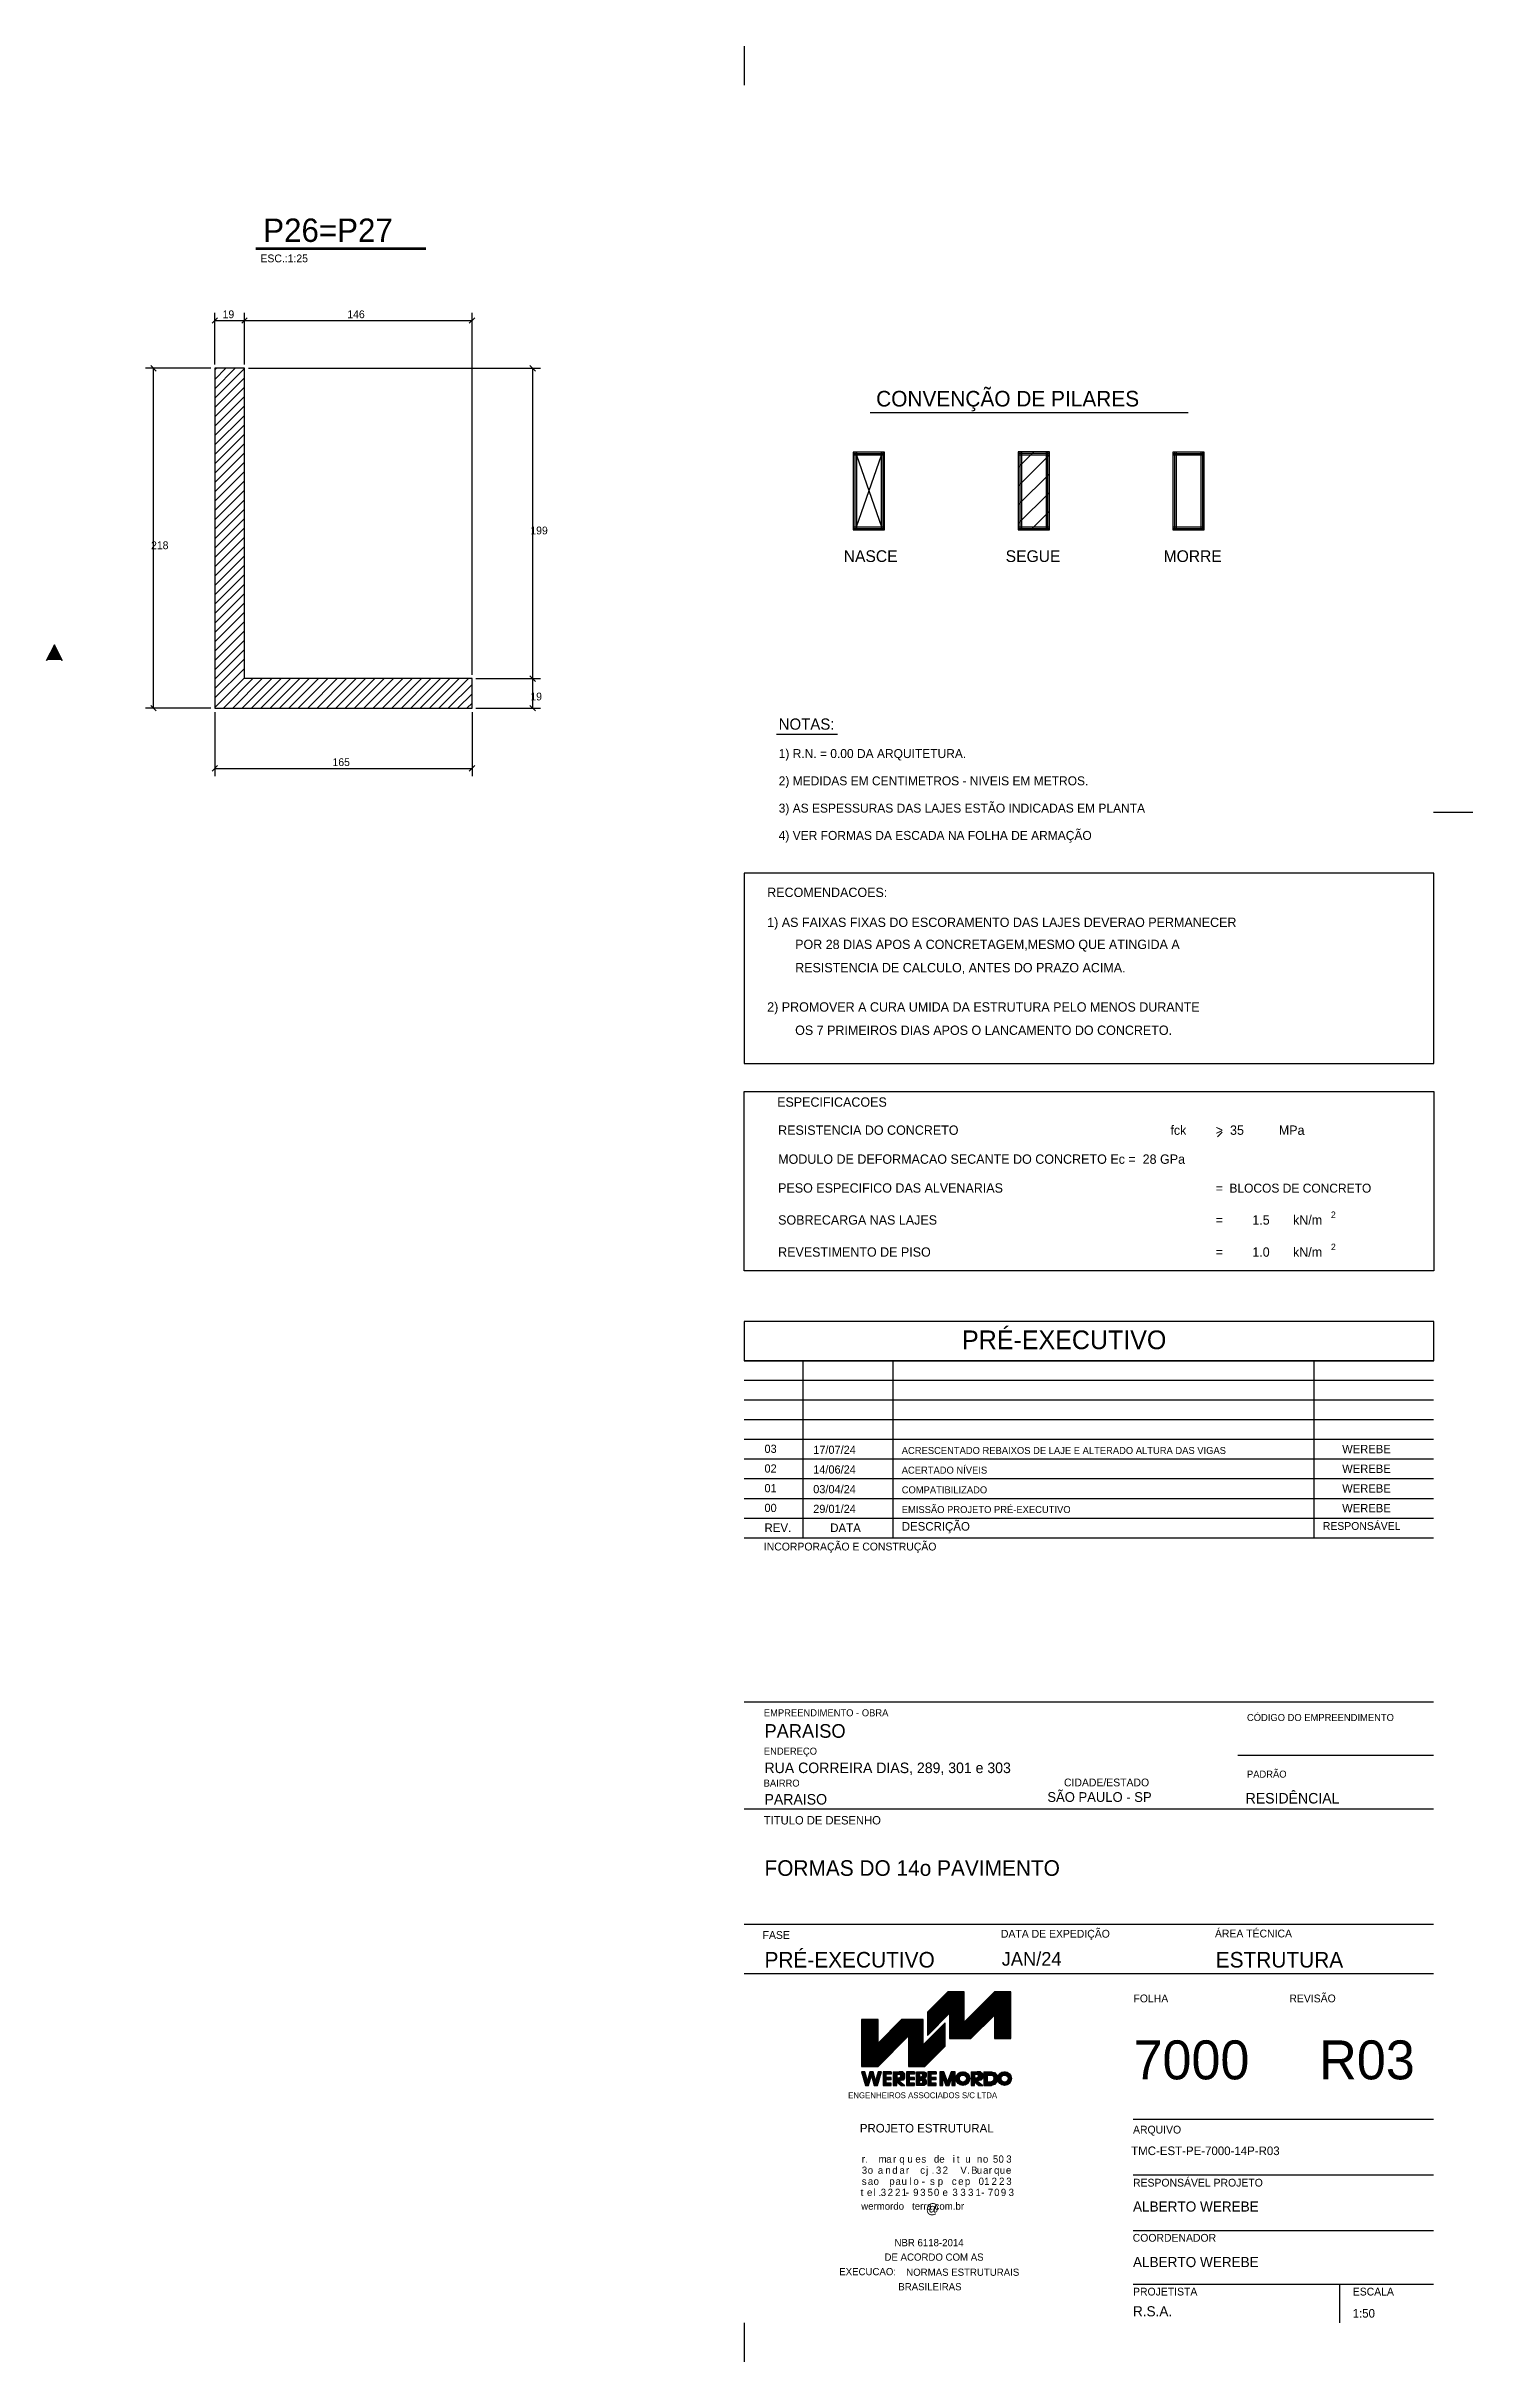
# Model space of a CAD drawing. Header units: metres. Extents: x -5 to 7619, y -6 to 3800.
# Drawn here: x 5789 to 7619, y 830 to 3800 of the extents above; entities that cross this region are included whole.
import ezdxf

# ---------------------------------------------------------------- set-up
doc = ezdxf.new("R2010")
doc.units = ezdxf.units.M

msp = doc.modelspace()

# ---------------------------------------------------------------- texts
at = {"layer": '2', "color": 2}
for s, height, p in [('ESC.:1:25', 10, (6063.816716, 3522.883447)), ('19', 10, (6015.264086, 3451.17554)), ('146', 10, (6175.264086, 3451.17554)), ('199', 10, (6410.11629, 3173.884197)), ('218', 10, (5923.497168, 3154.884197)), ('NASCE', 15.000001, (6812.093599, 3138.444275)), ('SEGUE', 15.000001, (7019.878633, 3138.444275)), ('MORRE', 15.000001, (7222.518403, 3138.444275)), ('19', 10, (6410.11629, 2960.884197)), ('165', 10, (6156.264086, 2876.723905))]:
    msp.add_text(s, height=height, dxfattribs=at).set_placement(p)
at = {"layer": '3', "color": 3}
for s, height, p in [('CONVENÇÃO DE PILARES', 20, (6853.743521, 3337.928983)), ('NOTAS:', 14.374909, (6728.681714, 2923.333598)), ('1) R.N. = 0.00 DA ARQUITETURA.', 11.499926, (6728.681714, 2886.962086)), ('2) MEDIDAS EM CENTIMETROS - NIVEIS EM METROS.', 11.499926, (6728.681714, 2851.960683)), ('3) AS ESPESSURAS DAS LAJES ESTÃO INDICADAS EM PLANTA', 11.499926, (6728.681714, 2816.959279)), ('4) VER FORMAS DA ESCADA NA FOLHA DE ARMAÇÃO', 11.499926, (6728.681714, 2781.957876)), ('RECOMENDACOES:', 11.985081, (6713.940041, 2708.707048)), ('1) AS FAIXAS FIXAS DO ESCORAMENTO DAS LAJES DEVERAO PERMANECER', 11.985081, (6713.940041, 2670.257912)), ('POR 28 DIAS APOS A CONCRETAGEM,MESMO QUE ATINGIDA A', 11.985081, (6749.798698, 2641.983516)), ('RESISTENCIA DE CALCULO, ANTES DO PRAZO ACIMA.', 11.985081, (6749.798698, 2612.110661)), ('2) PROMOVER A CURA UMIDA DA ESTRUTURA PELO MENOS DURANTE', 11.985081, (6713.940041, 2561.70864)), ('OS 7 PRIMEIROS DIAS APOS O LANCAMENTO DO CONCRETO.', 11.985081, (6749.798698, 2531.835784)), ('ESPECIFICACOES', 11.979091, (6726.701515, 2439.682891)), ('RESISTENCIA DO CONCRETO', 11.979091, (6727.974293, 2403.670751)), ('fck', 11.979091, (7231.224119, 2403.670751)), ('>  35', 12, (7289.431266, 2403.670751)), ('MPa', 11.979091, (7370.331301, 2403.670751)), ('MODULO DE DEFORMACAO SECANTE DO CONCRETO Ec =  28 GPa', 12, (6727.974293, 2366.483163)), ('PESO ESPECIFICO DAS ALVENARIAS', 11.979091, (6727.974293, 2329.512697)), ('=  BLOCOS DE CONCRETO', 11.499926, (7289.431266, 2329.512697)), ('SOBRECARGA NAS LAJES', 11.97909, (6727.974293, 2288.465597)), ('=', 11.979091, (7289.431266, 2288.465597)), ('1.5', 12, (7336.306943, 2288.465597)), ('kN/m', 11.979091, (7388.543262, 2288.465597)), ('2', 8.385363, (7437.15965, 2296.914598)), ('REVESTIMENTO DE PISO', 11.979091, (6727.974293, 2247.322719)), ('1.0', 11.979091, (7336.306943, 2247.322719)), ('kN/m', 11.979091, (7388.543262, 2247.322719)), ('2', 8.385363, (7437.15965, 2255.771721)), ('=', 11.979091, (7289.431266, 2247.322719)), ('03', 10.5, (6710.463101, 1995.668974)), ('17/07/24', 10.5, (6772.976366, 1994.4134)), ('ACRESCENTADO REBAIXOS DE LAJE E ALTERADO ALTURA DAS VIGAS', 9, (6886.534238, 1994.30009)), ('WEREBE', 10.749893, (7451.599385, 1995.234021)), ('02', 10.5, (6710.463101, 1970.405206)), ('14/06/24', 10.5, (6772.976366, 1969.149632)), ('ACERTADO NÍVEIS', 9, (6886.534238, 1969.036322)), ('WEREBE', 10.749893, (7451.599385, 1969.970253)), ('00', 10.499895, (6710.463101, 1919.877672)), ('01', 10.5, (6710.463101, 1945.141439)), ('03/04/24', 10.5, (6772.976366, 1943.885865)), ('COMPATIBILIZADO', 9, (6886.534238, 1943.772555)), ('WEREBE', 10.749893, (7451.599385, 1944.706486)), ('REV.', 10.99989, (6710.463101, 1894.113909)), ('29/01/24', 10.5, (6772.976366, 1918.622097)), ('DATA', 10.99989, (6794.792758, 1894.113909)), ('EMISSÃO PROJETO PRÉ-EXECUTIVO', 9, (6886.534238, 1918.508787)), ('DESCRIÇÃO', 10.99989, (6886.534238, 1895.945634)), ('RESPONSÁVEL', 9.9999, (7426.807946, 1896.945624)), ('WEREBE', 10.749893, (7451.599385, 1919.442719)), ('INCORPORAÇÃO E CONSTRUÇÃO', 9.9999, (6709.613474, 1870.526328)), ('EMPREENDIMENTO - OBRA', 8.99991, (6709.613474, 1657.786841)), ('CÓDIGO DO EMPREENDIMENTO', 8.99991, (7329.430581, 1651.74049)), ('ENDEREÇO', 8.99991, (6709.613474, 1608.624894)), ('BAIRRO', 8.99991, (6709.39012, 1567.607944)), ('CIDADE/ESTADO', 9.9999, (7094.701198, 1567.92)), ('PADRÃO', 8.99991, (7329.430581, 1579.115218)), ('TITULO DE DESENHO', 10.749893, (6709.613474, 1519.061664)), ('FASE', 9.9999, (6708.047468, 1372.273689)), ('DATA DE EXPEDIÇÃO', 9.9999, (7013.808213, 1373.864315)), ('ÁREA TÉCNICA', 9.9999, (7288.397938, 1374.144214)), ('FOLHA', 9.9999, (7183.878955, 1290.884883)), ('REVISÃO', 9.9999, (7383.876955, 1290.884883)), ('ENGENHEIROS ASSOCIADOS S/C LTDA', 7.499925, (6817.76935, 1167.941454)), ('PROJETO ESTRUTURAL', 10.99989, (6832.808362, 1123.948991)), ('ARQUIVO', 9.9999, (7183.31042, 1122.610235)), ('TMC-EST-PE-7000-14P-R03', 11, (7180.914358, 1094.950123)), ('3', 9.249908, (6835.316587, 1070.982016)), ('r.', 9.249908, (6835.316587, 1085.22992)), ('o', 9.249908, (6842.951276, 1070.982016)), ('a', 9.249908, (6855.898412, 1070.982016)), ('m', 9.249908, (6856.869106, 1085.22992)), ('n', 9.249908, (6865.591675, 1070.982016)), ('a', 9.249908, (6866.587759, 1085.22992)), ('d', 9.249908, (6874.339634, 1070.982016)), ('r', 9.249908, (6875.323999, 1085.22992)), ('q', 9.249908, (6883.499699, 1085.22992)), ('a', 9.249908, (6883.603213, 1070.982016)), ('r', 9.249908, (6891.835553, 1070.982016)), ('u', 9.249908, (6893.77694, 1085.22992)), ('e', 9.249908, (6904.011213, 1085.22992)), ('c', 9.249908, (6910.212322, 1070.982016)), ('s', 9.249908, (6911.718167, 1085.22992)), ('j', 9.249908, (6917.7767, 1070.982016)), ('.', 9.249908, (6924.983659, 1070.982016)), ('de', 9.249908, (6927.856677, 1085.22992)), ('3', 9.249908, (6930.387902, 1070.982016)), ('2', 9.249908, (6939.0343, 1070.982016)), ('i', 9.249908, (6952.041982, 1085.22992)), ('t', 9.249908, (6957.198181, 1085.22992)), ('V', 9.249908, (6961.772354, 1070.982016)), ('u', 9.249908, (6968.018385, 1085.22992)), ('.', 9.249908, (6970.328909, 1070.982016)), ('B', 9.249908, (6975.463623, 1070.982016)), ('u', 9.249908, (6982.840502, 1070.982016)), ('n', 9.249908, (6982.942064, 1085.22992)), ('o', 9.249908, (6990.658784, 1085.22992)), ('a', 9.249908, (6990.873625, 1070.982016)), ('r', 9.249908, (6998.250505, 1070.982016)), ('5', 9.249908, (7003.498499, 1085.22992)), ('q', 9.249908, (7004.973094, 1070.982016)), ('0', 9.249908, (7010.678115, 1085.22992)), ('u', 9.249908, (7012.349973, 1070.982016)), ('e', 9.249908, (7020.220988, 1070.982016)), ('3', 9.249908, (7020.627234, 1085.22992)), ('t', 9.249908, (6833.835387, 1042.482301)), ('s', 9.249908, (6835.316587, 1056.732158)), ('e', 9.249908, (6841.966165, 1042.482301)), ('a', 9.249908, (6842.996198, 1056.732158)), ('o', 9.249908, (6850.408233, 1056.732158)), ('l', 9.249908, (6850.098896, 1042.482301)), ('.', 9.249908, (6856.876172, 1042.482301)), ('3', 9.249908, (6859.596479, 1042.482301)), ('2', 9.249908, (6868.443192, 1042.482301)), ('p', 9.249908, (6870.585766, 1056.732158)), ('2', 9.249908, (6877.930402, 1042.482301)), ('a', 9.249908, (6878.433343, 1056.732158)), ('u', 9.249908, (6886.280921, 1056.732158)), ('1', 9.249908, (6886.5143, 1042.482301)), ('-', 9.249908, (6891.659774, 1042.482301)), ('l', 9.249908, (6896.23004, 1056.732158)), ('9', 9.249908, (6901.153819, 1042.482301)), ('o', 9.249908, (6901.501472, 1056.732158)), ('3', 9.249908, (6910.202557, 1042.482301)), ('-', 9.249908, (6912.190818, 1056.732158)), ('5', 9.249908, (6919.697579, 1042.482301)), ('s', 9.249908, (6922.786415, 1056.732158)), ('0', 9.249908, (6927.834216, 1042.482301)), ('p', 9.249908, (6932.727722, 1056.732158)), ('e', 9.249908, (6938.890747, 1042.482301)), ('c', 9.249908, (6950.797854, 1056.732158)), ('3', 9.249908, (6951.54394, 1042.482301)), ('e', 9.249908, (6958.930585, 1056.732158)), ('3', 9.249908, (6961.754776, 1042.482301)), ('p', 9.249908, (6967.514484, 1056.732158)), ('3', 9.249908, (6971.63163, 1042.482301)), ('1', 9.249908, (6981.158879, 1042.482301)), ('0', 9.249908, (6985.135401, 1056.732158)), ('-', 9.249908, (6988.649038, 1042.482301)), ('1', 9.249908, (6992.363845, 1056.732158)), ('7', 9.249908, (6997.035673, 1042.482301)), ('2', 9.249908, (7001.852031, 1056.732158)), ('0', 9.249908, (7005.125436, 1042.482301)), ('2', 9.249908, (7011.340217, 1056.732158)), ('9', 9.249908, (7013.664413, 1042.482301)), ('3', 9.249908, (7020.642859, 1056.732158)), ('3', 9.249908, (7023.654547, 1042.482301)), ('RESPONSÁVEL PROJETO', 10, (7183.31042, 1054.539064)), ('wermordo   terra.com.br', 9.249908, (6834.509954, 1024.848688)), ('@', 12.499875, (6917.37436, 1020.204203)), ('ALBERTO WEREBE', 12.99987, (7183.238953, 1022.464872)), ('NBR 6118-2014', 9.25, (6877.22767, 978.000941)), ('COORDENADOR', 9.9999, (7182.902087, 983.845783)), ('DE ACORDO COM AS', 9.249908, (6864.436059, 959.464899)), ('ALBERTO WEREBE', 12.99987, (7183.238953, 951.230277)), ('EXECUCAO:', 9.249908, (6806.3622, 940.80194)), ('BRASILEIRAS', 9.249908, (6882.150333, 921.485)), ('NORMAS ESTRUTURAIS', 9.249908, (6892.310968, 940.102978)), ('PROJETISTA', 9.9999, (7183.31042, 914.827171)), ('ESCALA', 9.9999, (7465.202018, 914.827171)), ('R.S.A.', 13, (7183.238953, 888.079144)), ('1:50', 11, (7465.044515, 886.460241))]:
    msp.add_text(s, height=height, dxfattribs=at).set_placement(p)
at = {"layer": '4', "color": 4}
for s, height, p in [('RUA CORREIRA DIAS, 289, 301 e 303', 13.5, (6710.463101, 1584.936858)), ('PARAISO', 13.5, (6710.463101, 1544.585788)), ('SÃO PAULO - SP', 12.499875, (7073.376736, 1547.998397)), ('RESIDÊNCIAL', 13.5, (7327.708443, 1545.932034)), ('PRÉ-EXECUTIVO', 20, (6710.463101, 1335.529028)), ('JAN/24', 17.5, (7014.828011, 1337.906147)), ('ESTRUTURA', 19.9998, (7289.417735, 1335.529028))]:
    msp.add_text(s, height=height, dxfattribs=at).set_placement(p)
at = {"layer": '6', "color": 6}
for s, height, p in [('P26=P27', 30, (6067.392625, 3548.988795)), ('PRÉ-EXECUTIVO', 24, (6963.909691, 2128.69531)), ('PARAISO', 17.5, (6710.463101, 1630.227236)), ('FORMAS DO 14o PAVIMENTO', 20, (6710.463101, 1453.162624)), ('7000', 50, (7183.878955, 1192.067414)), ('R03', 50, (7422.111064, 1192.067414))]:
    msp.add_text(s, height=height, dxfattribs=at).set_placement(p)

# ---------------------------------------------------------------- linework, layer by layer
for centre, radius in [((6964.947566, 1193.15084), 8.762484), ((6964.947566, 1193.15084), 4.499955), ((7018.423593, 1193.15084), 8.762484), ((7018.423593, 1193.15084), 4.499955)]:
    msp.add_circle(centre, radius)
at = {"layer": '1', "color": 1}
for p, q in [((6824.433758, 3279.350219), (6824.433758, 3179.528747)), ((6864.565899, 3279.350219), (6824.433758, 3279.350219)), ((6864.565899, 3277.318511), (6824.433758, 3277.318511)), ((6864.565899, 3275.540862), (6824.433758, 3275.540862)), ((6826.464702, 3279.350219), (6826.464702, 3179.528747)), ((6828.497173, 3279.350219), (6828.497173, 3179.528747)), ((6828.497173, 3275.540862), (6860.500957, 3183.338104)), ((6828.497173, 3183.338104), (6860.500957, 3275.540862)), ((6860.500957, 3179.528747), (6860.500957, 3279.350219)), ((6862.533428, 3179.528747), (6862.533428, 3279.350219)), ((6864.565899, 3179.528747), (6864.565899, 3279.350219)), ((7036.047222, 3259.792266), (7055.859234, 3279.604278)), ((7036.047222, 3279.604278), (7036.047222, 3179.528747)), ((7076.179363, 3279.604278), (7036.047222, 3279.604278)), ((7076.179363, 3277.57257), (7036.047222, 3277.57257)), ((7076.179363, 3275.794158), (7036.047222, 3235.66278)), ((7076.179363, 3275.5401), (7036.047222, 3275.5401)), ((7038.078167, 3279.604278), (7038.078167, 3179.528747)), ((7040.110637, 3279.604278), (7040.110637, 3179.528747)), ((7072.114422, 3179.528747), (7072.114422, 3279.604278)), ((7074.146892, 3179.528747), (7074.146892, 3279.604278)), ((7076.179363, 3179.528747), (7076.179363, 3279.604278)), ((7234.53355, 3279.350219), (7234.53355, 3179.528747)), ((7274.665691, 3279.350219), (7234.53355, 3279.350219)), ((7274.665691, 3277.318511), (7234.53355, 3277.318511)), ((7274.665691, 3275.540862), (7234.53355, 3275.540862)), ((7236.566021, 3279.350219), (7236.566021, 3179.528747)), ((7238.598491, 3279.350219), (7238.598491, 3179.528747)), ((7270.602276, 3179.528747), (7270.602276, 3279.350219)), ((7272.63322, 3179.528747), (7272.63322, 3279.350219)), ((7274.665691, 3179.528747), (7274.665691, 3279.350219)), ((7036.047222, 3211.78659), (7076.179363, 3251.664672)), ((7076.179363, 3227.788482), (7036.047222, 3187.656341)), ((6824.433758, 3183.338104), (6864.565899, 3183.338104)), ((6824.433758, 3181.306396), (6864.565899, 3181.306396)), ((6824.433758, 3179.528747), (6864.565899, 3179.528747)), ((7036.047222, 3183.592163), (7076.179363, 3183.592163)), ((7036.047222, 3181.560455), (7076.179363, 3181.560455)), ((7036.047222, 3179.528747), (7076.179363, 3179.528747)), ((7052.049114, 3179.528747), (7076.179363, 3203.658233)), ((7234.53355, 3183.338104), (7274.665691, 3183.338104)), ((7234.53355, 3181.306396), (7274.665691, 3181.306396)), ((7234.53355, 3179.528747), (7274.665691, 3179.528747)), ((7619.060405, 2817.302282), (7568.808382, 2817.302282)), ((7568.808154, 1886.405245), (6684.576297, 1886.405245)), ((7568.808154, 1675.890892), (6684.576297, 1675.890892)), ((7568.808154, 1607.32972), (7317.779804, 1607.32972)), ((7568.808154, 1538.768548), (6684.576297, 1538.768548)), ((7568.808154, 1390.877468), (6684.576297, 1390.877468)), ((7568.808154, 1327.655439), (6684.576297, 1327.655439)), ((6919.399193, 1277.230077), (6946.480953, 1304.313791)), ((6919.399193, 1276.169541), (6947.54149, 1304.313791)), ((6919.399193, 1275.110958), (6948.602026, 1304.313791)), ((6919.399193, 1274.048468), (6949.664515, 1304.313791)), ((6919.399193, 1272.989885), (6950.725052, 1304.313791)), ((6919.399193, 1271.927396), (6951.785588, 1304.313791)), ((6919.399193, 1270.868813), (6952.846124, 1304.313791)), ((6919.399193, 1269.806323), (6953.90666, 1304.313791)), ((6919.399193, 1268.74774), (6954.967197, 1304.313791)), ((6919.399193, 1267.687204), (6956.027733, 1304.313791)), ((6919.399193, 1266.624714), (6957.088269, 1304.313791)), ((6919.399193, 1265.564178), (6958.148806, 1304.313791)), ((6919.399193, 1264.503642), (6959.209342, 1304.313791)), ((6919.399193, 1263.443106), (6960.269878, 1304.313791)), ((6919.399193, 1262.380616), (6961.330414, 1304.313791)), ((6919.399193, 1261.322033), (6962.390951, 1304.313791)), ((6919.399193, 1260.259544), (6963.45344, 1304.313791)), ((6919.399193, 1259.200961), (6964.512023, 1304.313791)), ((6919.399193, 1258.142377), (6965.572559, 1304.313791)), ((6919.399193, 1257.079888), (6966.486613, 1304.163402)), ((6919.399193, 1256.019352), (6966.486613, 1303.102865)), ((6919.399193, 1254.958816), (6966.486613, 1302.044282)), ((6919.399193, 1253.898279), (6966.486613, 1300.981793)), ((6919.399193, 1252.83579), (6966.486613, 1299.92321)), ((6919.399193, 1251.775254), (6966.486613, 1298.86072)), ((6919.399193, 1250.714717), (6966.486613, 1297.802137)), ((6919.399193, 1249.654181), (6966.486613, 1296.739648)), ((6919.399193, 1248.595598), (6966.486613, 1295.681065)), ((6947.68602, 1246.11906), (7005.876844, 1304.313791)), ((6947.68602, 1245.060477), (7006.93738, 1304.313791)), ((6947.68602, 1275.817982), (6966.486613, 1294.620528)), ((6947.68602, 1274.757446), (6966.486613, 1293.558039)), ((6947.68602, 1273.696909), (6966.486613, 1292.497503)), ((6947.68602, 1272.63442), (6966.486613, 1291.436966)), ((6947.68602, 1271.575837), (6966.486613, 1290.37643)), ((6947.68602, 1270.513347), (6966.486613, 1289.313941)), ((6947.68602, 1269.454764), (6966.486613, 1288.255358)), ((6947.68602, 1268.392275), (6966.486613, 1287.192868)), ((6947.68602, 1267.333692), (6966.486613, 1286.134285)), ((6947.68602, 1266.271202), (6966.486613, 1285.075702)), ((6947.68602, 1265.212619), (6966.486613, 1284.013212)), ((6947.68602, 1264.152083), (6966.486613, 1282.952676)), ((6947.68602, 1263.089594), (6966.486613, 1281.89214)), ((6947.68602, 1262.029057), (6966.486613, 1280.831604)), ((6947.68602, 1260.968521), (6966.486613, 1279.769114)), ((6947.68602, 1259.907985), (6966.486613, 1278.708578)), ((6947.68602, 1258.845495), (6966.486613, 1277.649995)), ((6947.998516, 1244.314391), (7007.997916, 1304.313791)), ((6949.059053, 1244.314391), (7009.058453, 1304.313791)), ((6950.119589, 1244.314391), (7010.118989, 1304.313791)), ((6951.180125, 1244.314391), (7011.179525, 1304.313791)), ((6952.242615, 1244.314391), (7012.242015, 1304.313791)), ((6953.303151, 1244.314391), (7013.302551, 1304.313791)), ((6954.363687, 1244.314391), (7014.363087, 1304.313791)), ((6955.42227, 1244.314391), (7015.423623, 1304.313791)), ((6956.482807, 1244.314391), (7016.48416, 1304.313791)), ((6957.545296, 1244.314391), (7017.542743, 1304.313791)), ((6958.605832, 1244.314391), (7018.603279, 1304.313791)), ((6959.666369, 1244.314391), (7019.665769, 1304.313791)), ((6960.726905, 1244.314391), (7020.726305, 1304.313791)), ((6961.787441, 1244.314391), (7021.786841, 1304.313791)), ((6962.847977, 1244.314391), (7022.847377, 1304.313791)), ((6963.908514, 1244.314391), (7023.907914, 1304.313791)), ((6964.96905, 1244.314391), (7024.96845, 1304.313791)), ((6966.029586, 1244.314391), (7026.028986, 1304.313791)), ((6967.090122, 1244.314391), (7026.486013, 1303.708328)), ((6968.150659, 1244.314391), (7026.486013, 1302.647792)), ((6969.211195, 1244.314391), (7026.486013, 1301.587255)), ((6970.271731, 1244.314391), (7026.486013, 1300.524766)), ((6971.334221, 1244.314391), (7026.486013, 1299.466183)), ((6972.392804, 1244.314391), (7026.486013, 1298.403694)), ((6973.45334, 1244.314391), (7026.486013, 1297.34511)), ((6974.513876, 1244.314391), (7026.486013, 1296.282621)), ((7005.486223, 1274.575807), (7026.486013, 1295.57755)), ((7005.486223, 1273.517224), (7026.486013, 1294.515061)), ((7005.486223, 1272.454734), (7026.486013, 1293.454524)), ((7005.486223, 1271.396151), (7026.486013, 1292.395941)), ((7005.486223, 1270.333662), (7026.486013, 1291.333452)), ((7005.486223, 1269.275079), (7026.486013, 1290.274869)), ((7005.486223, 1268.214542), (7026.486013, 1289.212379)), ((7005.486223, 1267.152053), (7026.486013, 1288.153796)), ((7005.486223, 1266.091517), (7026.486013, 1287.091307)), ((7005.486223, 1265.03098), (7026.486013, 1286.032724)), ((7005.486223, 1263.970444), (7026.486013, 1284.970234)), ((7005.486223, 1262.907955), (7026.486013, 1283.909698)), ((7005.486223, 1261.849372), (7026.486013, 1282.849162)), ((7005.486223, 1260.790788), (7026.486013, 1281.788625)), ((7005.486223, 1259.728299), (7026.486013, 1280.728089)), ((7005.486223, 1258.669716), (7026.486013, 1279.6656)), ((7005.486223, 1257.607227), (7026.486013, 1278.607017)), ((7005.486223, 1256.54669), (7026.486013, 1277.544527)), ((6856.100998, 1268.780943), (6835.101208, 1268.780943)), ((6835.101208, 1268.780943), (6835.101208, 1208.781543)), ((6835.101208, 1268.568054), (6835.312143, 1268.780943)), ((6835.101208, 1267.505565), (6836.37268, 1268.780943)), ((6835.101208, 1266.446982), (6837.433216, 1268.780943)), ((6835.101208, 1265.388399), (6838.493752, 1268.780943)), ((6835.101208, 1264.325909), (6839.554288, 1268.780943)), ((6835.101208, 1263.26342), (6840.614825, 1268.780943)), ((6835.101208, 1262.204837), (6841.677314, 1268.780943)), ((6835.101208, 1261.144301), (6842.73785, 1268.780943)), ((6835.101208, 1260.083764), (6843.796433, 1268.780943)), ((6835.101208, 1259.021275), (6844.85697, 1268.780943)), ((6835.101208, 1257.960739), (6845.917506, 1268.780943)), ((6835.101208, 1256.900202), (6846.979995, 1268.780943)), ((6835.101208, 1255.841619), (6848.040532, 1268.780943)), ((6835.101208, 1254.77913), (6849.101068, 1268.780943)), ((6835.101208, 1253.720547), (6850.161604, 1268.780943)), ((6835.101208, 1252.658057), (6851.22214, 1268.780943)), ((6835.101208, 1251.599474), (6852.282677, 1268.780943)), ((6835.101208, 1250.538938), (6853.343213, 1268.780943)), ((6835.101208, 1249.476448), (6854.403749, 1268.780943)), ((6835.101208, 1248.415912), (6855.464286, 1268.780943)), ((6835.101208, 1216.599824), (6887.282327, 1268.780943)), ((6835.101208, 1215.537335), (6888.342863, 1268.780943)), ((6835.101208, 1214.474845), (6889.403399, 1268.780943)), ((6835.101208, 1213.416262), (6890.465889, 1268.780943)), ((6835.101208, 1212.355726), (6891.526425, 1268.780943)), ((6835.101208, 1211.29519), (6892.586961, 1268.780943)), ((6835.101208, 1210.2327), (6893.647497, 1268.780943)), ((6835.101208, 1209.172164), (6894.708034, 1268.780943)), ((6835.101208, 1247.355376), (6856.100998, 1268.357119)), ((6835.101208, 1246.29484), (6856.100998, 1267.296583)), ((6835.101208, 1245.236257), (6856.100998, 1266.234093)), ((6835.101208, 1244.173767), (6856.100998, 1265.173557)), ((6835.101208, 1243.111278), (6856.100998, 1264.113021)), ((6835.101208, 1242.052695), (6856.100998, 1263.052485)), ((6835.101208, 1240.994111), (6856.100998, 1261.989995)), ((6835.101208, 1239.931622), (6856.100998, 1260.929459)), ((6835.101208, 1238.869133), (6856.100998, 1259.868923)), ((6835.101208, 1237.81055), (6856.100998, 1258.81034)), ((6835.101208, 1236.750013), (6856.100998, 1257.751756)), ((6835.101208, 1235.689477), (6856.100998, 1256.689267)), ((6835.101208, 1234.626988), (6856.100998, 1255.626778)), ((6835.101208, 1233.566451), (6856.100998, 1254.568194)), ((6835.101208, 1232.505915), (6856.100998, 1253.507658)), ((6835.101208, 1231.447332), (6856.100998, 1252.445169)), ((6835.101208, 1230.384843), (6856.100998, 1251.384633)), ((6835.101208, 1229.322353), (6856.100998, 1250.324096)), ((6835.101208, 1228.26377), (6856.100998, 1249.26356)), ((6835.101208, 1227.205187), (6856.100998, 1248.204977)), ((6835.76917, 1208.781543), (6895.766617, 1268.780943)), ((6836.829706, 1208.781543), (6896.827153, 1268.780943)), ((6837.890243, 1208.781543), (6897.889643, 1268.780943)), ((6838.950779, 1208.781543), (6898.950179, 1268.780943)), ((6840.011315, 1208.781543), (6900.010715, 1268.780943)), ((6841.071851, 1208.781543), (6901.071251, 1268.780943)), ((6842.134341, 1208.781543), (6902.131788, 1268.780943)), ((6843.192924, 1208.781543), (6903.192324, 1268.780943)), ((6844.25346, 1208.781543), (6904.25286, 1268.780943)), ((6845.313996, 1208.781543), (6905.313396, 1268.780943)), ((6846.374533, 1208.781543), (6906.373933, 1268.780943)), ((6847.435069, 1208.781543), (6907.434469, 1268.780943)), ((6848.495605, 1208.781543), (6908.495005, 1268.780943)), ((6849.558095, 1208.781543), (6909.557495, 1268.780943)), ((6850.618631, 1208.781543), (6910.618031, 1268.780943)), ((6851.677214, 1208.781543), (6911.676614, 1268.780943)), ((6852.73775, 1208.781543), (6912.739103, 1268.780943)), ((6853.798287, 1208.781543), (6913.79964, 1268.780943)), ((6854.860776, 1208.781543), (6913.901201, 1267.821968)), ((6855.921312, 1208.781543), (6913.901201, 1266.759479)), ((6856.100998, 1238.478512), (6856.100998, 1268.780943)), ((6886.401476, 1268.780943), (6856.100998, 1238.478512)), ((6856.100998, 1208.781543), (6895.100608, 1247.7792)), ((6913.901201, 1268.780943), (6886.401476, 1268.780943)), ((6895.100608, 1246.898349), (6913.901201, 1265.700896)), ((6895.100608, 1245.837813), (6913.901201, 1264.640359)), ((6895.100608, 1217.201381), (6942.184121, 1264.2888)), ((6895.100608, 1244.777277), (6913.901201, 1263.579823)), ((6895.100608, 1216.138891), (6942.184121, 1263.226311)), ((6895.100608, 1243.71674), (6913.901201, 1262.517334)), ((6895.100608, 1215.080308), (6942.184121, 1262.165775)), ((6895.100608, 1242.658157), (6913.901201, 1261.456797)), ((6895.100608, 1214.021725), (6942.184121, 1261.105238)), ((6895.100608, 1241.595668), (6913.901201, 1260.396261)), ((6895.100608, 1212.959236), (6942.184121, 1260.044702)), ((6895.100608, 1240.533179), (6913.901201, 1259.337678)), ((6895.100608, 1211.898699), (6942.184121, 1258.982213)), ((6895.100608, 1239.474595), (6913.901201, 1258.275189)), ((6895.100608, 1210.838163), (6942.184121, 1257.921677)), ((6895.100608, 1238.416012), (6913.901201, 1257.216605)), ((6895.100608, 1209.777627), (6942.184121, 1256.86114)), ((6895.100608, 1237.355476), (6913.901201, 1256.154116)), ((6895.100608, 1236.292987), (6913.901201, 1255.095533)), ((6895.100608, 1235.23245), (6913.901201, 1254.034997)), ((6895.100608, 1234.171914), (6913.901201, 1252.972507)), ((6895.100608, 1233.111378), (6913.901201, 1251.911971)), ((6895.100608, 1232.048888), (6913.901201, 1250.851435)), ((6895.100608, 1230.988352), (6913.901201, 1249.790898)), ((6895.100608, 1229.927816), (6913.901201, 1248.732315)), ((6895.100608, 1247.7792), (6895.100608, 1208.781543)), ((6895.100608, 1228.869233), (6913.901201, 1247.669826)), ((6895.163107, 1208.781543), (6942.184121, 1255.802557)), ((6896.223644, 1208.781543), (6942.184121, 1254.743974)), ((6897.28418, 1208.781543), (6942.184121, 1253.681485)), ((6898.346669, 1208.781543), (6942.184121, 1252.618995)), ((6899.407205, 1208.781543), (6942.184121, 1251.560412)), ((6900.467742, 1208.781543), (6942.184121, 1250.499876)), ((6901.528278, 1208.781543), (6942.184121, 1249.437386)), ((6902.586861, 1208.781543), (6942.184121, 1248.37685)), ((6913.901201, 1236.281268), (6913.901201, 1268.780943)), ((6942.184121, 1264.564188), (6913.901201, 1236.281268)), ((6942.184121, 1234.865266), (6942.184121, 1264.564188)), ((6947.68602, 1257.786912), (6966.486613, 1276.587505)), ((6947.68602, 1256.728329), (6966.486613, 1275.528922)), ((6947.68602, 1255.66584), (6966.486613, 1274.466433)), ((6947.68602, 1254.607257), (6966.486613, 1273.40785)), ((6947.68602, 1253.544767), (6966.486613, 1272.34536)), ((6947.68602, 1252.484231), (6966.486613, 1271.286777)), ((6947.68602, 1251.423695), (6966.486613, 1270.224288)), ((6947.68602, 1250.363158), (6966.486613, 1269.163752)), ((6947.68602, 1249.300669), (6966.486613, 1268.103215)), ((6947.68602, 1248.240133), (6966.486613, 1267.042679)), ((6947.68602, 1247.18155), (6966.486613, 1265.982143)), ((7005.486223, 1255.486154), (7026.486013, 1276.485944)), ((7005.486223, 1254.425618), (7026.486013, 1275.427361)), ((7005.486223, 1253.363128), (7026.486013, 1274.364871)), ((7005.486223, 1252.302592), (7026.486013, 1273.304335)), ((7005.486223, 1251.244009), (7026.486013, 1272.243799)), ((7005.486223, 1250.18152), (7026.486013, 1271.183263)), ((7005.486223, 1249.122936), (7026.486013, 1270.120773)), ((7005.486223, 1248.060447), (7026.486013, 1269.060237)), ((7005.486223, 1247.001864), (7026.486013, 1267.999701)), ((7005.486223, 1245.939374), (7026.486013, 1266.939164)), ((7005.486223, 1244.880791), (7026.486013, 1265.880581)), ((7005.980358, 1244.314391), (7026.486013, 1264.818092)), ((7007.040895, 1244.314391), (7026.486013, 1263.759509)), ((7008.101431, 1244.314391), (7026.486013, 1262.697019)), ((7009.161967, 1244.314391), (7026.486013, 1261.638436)), ((7010.222504, 1244.314391), (7026.486013, 1260.575947)), ((7011.28304, 1244.314391), (7026.486013, 1259.515411)), ((7012.343576, 1244.314391), (7026.486013, 1258.454874)), ((7013.404112, 1244.314391), (7026.486013, 1257.394338)), ((7014.464649, 1244.314391), (7026.486013, 1256.333802)), ((7015.525185, 1244.314391), (7026.486013, 1255.271312)), ((7016.587674, 1244.314391), (7026.486013, 1254.212729)), ((7017.646257, 1244.314391), (7026.486013, 1253.15024)), ((7018.706794, 1244.314391), (7026.486013, 1252.091657)), ((7019.769283, 1244.314391), (7026.486013, 1251.029167)), ((7020.829819, 1244.314391), (7026.486013, 1249.970584)), ((7021.888403, 1244.314391), (7026.486013, 1248.910048)), ((7022.948939, 1244.314391), (7026.486013, 1247.849512)), ((6835.101208, 1226.144651), (6856.100998, 1247.142487)), ((6835.101208, 1225.082161), (6856.100998, 1246.079998)), ((6835.101208, 1224.021625), (6856.100998, 1245.021415)), ((6835.101208, 1222.961089), (6856.100998, 1243.962832)), ((6835.101208, 1221.900552), (6856.100998, 1242.900342)), ((6835.101208, 1220.838063), (6856.100998, 1241.839806)), ((6835.101208, 1219.77948), (6856.100998, 1240.77927)), ((6835.101208, 1218.71699), (6856.100998, 1239.718734)), ((6835.101208, 1217.658407), (6856.100998, 1238.658197)), ((6895.100608, 1227.81065), (6913.901201, 1246.607337)), ((6895.100608, 1226.74816), (6913.901201, 1245.548753)), ((6895.100608, 1225.685671), (6913.901201, 1244.49017)), ((6895.100608, 1224.627088), (6913.901201, 1243.427681)), ((6895.100608, 1223.566551), (6913.901201, 1242.365191)), ((6895.100608, 1222.504062), (6913.901201, 1241.306608)), ((6895.100608, 1221.443526), (6913.901201, 1240.246072)), ((6895.100608, 1220.382989), (6913.901201, 1239.185536)), ((6895.100608, 1219.322453), (6913.901201, 1238.123046)), ((6895.100608, 1218.26387), (6913.901201, 1237.06251)), ((6903.649351, 1208.781543), (6942.184121, 1247.316314)), ((6904.709887, 1208.781543), (6942.184121, 1246.255778)), ((6905.770423, 1208.781543), (6942.184121, 1245.197194)), ((6906.830959, 1208.781543), (6942.184121, 1244.134705)), ((6907.891496, 1208.781543), (6942.184121, 1243.072216)), ((6908.952032, 1208.781543), (6942.184121, 1242.013632)), ((6910.012568, 1208.781543), (6942.184121, 1240.955049)), ((6911.073104, 1208.781543), (6942.184121, 1239.89256)), ((6912.133641, 1208.781543), (6942.184121, 1238.832024)), ((6913.194177, 1208.781543), (6942.184121, 1237.771487)), ((6914.254713, 1208.781543), (6942.184121, 1236.710951)), ((6915.31525, 1208.781543), (6942.184121, 1235.650415)), ((6916.022274, 1208.781543), (6942.184121, 1234.943391)), ((6916.100398, 1208.781543), (6942.184121, 1234.865266)), ((7024.011428, 1244.314391), (7026.486013, 1246.788975)), ((7025.071964, 1244.314391), (7026.486013, 1245.726486)), ((7026.130548, 1244.314391), (7026.486013, 1244.66595)), ((6835.101208, 1208.781543), (6856.100998, 1208.781543)), ((6835.179332, 1201.627318), (6835.450814, 1201.900752)), ((6835.413705, 1200.803107), (6836.51135, 1201.900752)), ((6835.650031, 1199.978897), (6837.571886, 1201.900752)), ((6835.886356, 1199.154686), (6838.632423, 1201.900752)), ((6836.120729, 1198.330476), (6839.232026, 1201.439819)), ((6836.357055, 1197.504312), (6839.468352, 1200.617562)), ((6836.591427, 1196.678148), (6839.704678, 1199.791398)), ((6836.827753, 1195.853938), (6839.93905, 1198.967188)), ((6837.062126, 1195.03168), (6840.175376, 1198.142977)), ((6837.300405, 1194.205517), (6840.411702, 1197.316814)), ((6837.53673, 1193.381306), (6840.646074, 1196.49065)), ((6837.771103, 1192.557096), (6840.8824, 1195.66644)), ((6838.007429, 1191.730932), (6841.116773, 1194.842229)), ((6838.241802, 1190.904769), (6841.353099, 1194.016066)), ((6838.478127, 1190.080558), (6841.589424, 1193.189902)), ((6838.714453, 1189.256348), (6841.82575, 1192.365691)), ((6838.948826, 1188.430184), (6842.060123, 1191.541481)), ((6839.185151, 1187.60402), (6842.296448, 1190.715317)), ((6839.419524, 1186.77981), (6846.923355, 1194.281688)), ((6839.65585, 1185.955599), (6846.497578, 1192.797328)), ((6839.892176, 1185.129436), (6846.075708, 1191.311015)), ((6840.224204, 1184.400927), (6845.649931, 1189.826654)), ((6841.286693, 1184.400927), (6845.226107, 1188.342294)), ((6842.499571, 1190.564928), (6847.206556, 1195.271912)), ((6842.923395, 1192.053195), (6847.63038, 1196.756273)), ((6843.349172, 1193.537555), (6850.177229, 1200.365611)), ((6843.772996, 1195.021915), (6849.940903, 1201.189822)), ((6844.19682, 1196.506275), (6849.593251, 1201.900752)), ((6844.620644, 1197.990635), (6848.532714, 1201.900752)), ((6845.046421, 1199.474995), (6847.472178, 1201.900752)), ((6845.468292, 1200.959356), (6846.411642, 1201.900752)), ((6847.8003, 1196.926193), (6850.413555, 1199.541401)), ((6848.034672, 1196.100029), (6850.649881, 1198.715237)), ((6848.270998, 1195.275819), (6850.886206, 1197.889074)), ((6848.505371, 1194.451608), (6851.120579, 1197.068769)), ((6848.741697, 1193.625444), (6851.356905, 1196.242606)), ((6848.976069, 1192.799281), (6851.593231, 1195.416442)), ((6849.214348, 1191.97507), (6851.827603, 1194.592232)), ((6849.448721, 1191.15086), (6852.063929, 1193.768021)), ((6849.685046, 1190.326649), (6852.298302, 1192.941858)), ((6849.921372, 1189.502439), (6852.534627, 1192.115694)), ((6850.155745, 1188.676275), (6852.770953, 1191.291483)), ((6850.392071, 1187.850112), (6853.005326, 1190.467273)), ((6850.628396, 1187.029807), (6858.327538, 1194.725043)), ((6850.862769, 1186.203644), (6857.903714, 1193.240683)), ((6851.099095, 1185.37748), (6857.477937, 1191.756323)), ((6851.333467, 1184.55327), (6857.054113, 1190.271962)), ((6852.245568, 1184.400927), (6856.63029, 1188.787602)), ((6853.151809, 1190.611803), (6858.751362, 1196.213309)), ((6853.575633, 1192.096163), (6859.175186, 1197.697669)), ((6853.999456, 1193.580523), (6859.600963, 1199.18203)), ((6854.425233, 1195.064883), (6860.022834, 1200.66639)), ((6854.847104, 1196.549243), (6860.200566, 1201.900752)), ((6855.272881, 1198.033604), (6859.14003, 1201.900752)), ((6855.696705, 1199.52187), (6858.079494, 1201.900752)), ((6856.120529, 1201.00623), (6857.018957, 1201.900752)), ((6862.628276, 1201.478882), (6863.050147, 1201.900752)), ((6862.628276, 1200.416392), (6864.110683, 1201.900752)), ((6862.628276, 1199.357809), (6865.173173, 1201.900752)), ((6862.628276, 1198.299226), (6866.233709, 1201.900752)), ((6862.628276, 1197.236737), (6867.294245, 1201.900752)), ((6862.628276, 1196.174247), (6868.354782, 1201.900752)), ((6862.628276, 1195.115664), (6869.415318, 1201.900752)), ((6862.628276, 1201.900752), (6862.628276, 1184.400927)), ((6873.128171, 1201.900752), (6862.628276, 1201.900752)), ((6862.628276, 1194.055128), (6866.628236, 1198.053135)), ((6862.628276, 1192.994591), (6866.628236, 1196.994551)), ((6862.628276, 1191.932102), (6866.628236, 1195.932062)), ((6862.628276, 1190.871566), (6866.628236, 1194.873479)), ((6862.628276, 1189.81103), (6867.468072, 1194.652778)), ((6862.628276, 1188.752446), (6868.528608, 1194.652778)), ((6862.628276, 1187.689957), (6869.589144, 1194.652778)), ((6862.628276, 1186.627468), (6866.628236, 1190.629381)), ((6862.628276, 1185.922397), (6866.628236, 1189.92431)), ((6862.628276, 1184.86186), (6866.628236, 1188.86182)), ((6866.628236, 1194.652778), (6866.628236, 1198.900782)), ((6873.128171, 1198.900782), (6866.628236, 1198.900782)), ((6873.128171, 1194.652778), (6866.628236, 1194.652778)), ((6866.628236, 1187.400897), (6866.628236, 1191.652808)), ((6873.128171, 1191.652808), (6866.628236, 1191.652808)), ((6867.475884, 1198.900782), (6870.473901, 1201.900752)), ((6867.649711, 1191.652808), (6870.651634, 1194.652778)), ((6868.53642, 1198.900782), (6871.534437, 1201.900752)), ((6868.710247, 1191.652808), (6871.71217, 1194.652778)), ((6869.595004, 1198.900782), (6872.596927, 1201.900752)), ((6869.770783, 1191.652808), (6872.772706, 1194.652778)), ((6870.65554, 1198.900782), (6873.128171, 1201.371461)), ((6870.831319, 1191.652808), (6873.128171, 1193.947707)), ((6871.716076, 1198.900782), (6873.128171, 1200.310925)), ((6871.889903, 1191.652808), (6873.128171, 1192.889124)), ((6872.776612, 1198.900782), (6873.128171, 1199.250388)), ((6872.950439, 1191.652808), (6873.128171, 1191.828587)), ((6873.128171, 1201.900752), (6873.128171, 1198.900782)), ((6873.128171, 1199.250388), (6873.128171, 1201.900752)), ((6873.128171, 1191.652808), (6873.128171, 1194.652778)), ((6875.628146, 1200.771857), (6876.757041, 1201.900752)), ((6875.628146, 1199.709368), (6877.819531, 1201.900752)), ((6875.628146, 1198.650785), (6878.880067, 1201.900752)), ((6875.628146, 1197.590249), (6879.940603, 1201.900752)), ((6875.628146, 1196.529712), (6881.00114, 1201.900752)), ((6875.628146, 1195.467223), (6882.061676, 1201.900752)), ((6875.628146, 1194.406687), (6883.120259, 1201.900752)), ((6875.628146, 1201.900752), (6875.628146, 1184.400927)), ((6875.628146, 1201.900752), (6885.628046, 1201.900752)), ((6875.628146, 1185.922397), (6889.145589, 1199.439839)), ((6875.628146, 1184.86186), (6889.532304, 1198.767971)), ((6875.628146, 1193.34615), (6880.126148, 1197.850012)), ((6875.628146, 1192.287567), (6880.126148, 1196.787522)), ((6875.628146, 1191.225078), (6880.126148, 1195.725033)), ((6875.628146, 1190.166495), (6880.126148, 1194.66645)), ((6875.628146, 1188.045422), (6881.135904, 1193.55318)), ((6875.628146, 1189.104005), (6880.075368, 1193.55318)), ((6875.628146, 1186.984886), (6882.182768, 1193.539508)), ((6875.874238, 1184.400927), (6880.126148, 1188.654791)), ((6880.126148, 1198.74844), (6880.126148, 1193.55318)), ((6880.126148, 1198.74844), (6881.860506, 1198.74844)), ((6881.860506, 1193.55318), (6880.126148, 1193.55318)), ((6880.126148, 1188.904789), (6885.628046, 1184.400927)), ((6880.126148, 1184.400927), (6880.126148, 1188.904789)), ((6880.458176, 1188.631354), (6889.838942, 1198.010166)), ((6884.180795, 1201.900752), (6881.030436, 1198.74844)), ((6881.042155, 1188.154796), (6890.045971, 1197.160565)), ((6881.62418, 1187.678238), (6883.874158, 1189.928216)), ((6882.106597, 1198.764065), (6885.243285, 1201.900752)), ((6882.208159, 1187.199728), (6884.458136, 1189.451658)), ((6882.790184, 1186.721217), (6885.042115, 1188.971194)), ((6883.014791, 1198.611723), (6886.151479, 1201.750363)), ((6883.294085, 1190.40282), (6890.626043, 1184.400927)), ((6883.374163, 1186.244659), (6885.62414, 1188.494636)), ((6883.704238, 1198.240633), (6886.897565, 1201.435913)), ((6883.958141, 1185.768101), (6886.208119, 1188.020032)), ((6884.231576, 1197.709388), (6887.563574, 1201.041386)), ((6884.270638, 1190.324696), (6890.126048, 1196.178153)), ((6884.600713, 1197.016036), (6888.161224, 1200.5785)), ((6884.747196, 1196.103935), (6888.68661, 1200.043349)), ((6885.45422, 1190.447742), (6890.003003, 1194.994571)), ((6887.159281, 1191.092267), (6889.354572, 1193.287557)), ((6892.626023, 1201.478882), (6893.049847, 1201.900752)), ((6892.626023, 1200.416392), (6894.110383, 1201.900752)), ((6892.626023, 1199.357809), (6895.172873, 1201.900752)), ((6892.626023, 1198.299226), (6896.233409, 1201.900752)), ((6892.626023, 1197.236737), (6897.293945, 1201.900752)), ((6892.626023, 1196.174247), (6898.352529, 1201.900752)), ((6892.626023, 1195.115664), (6899.413065, 1201.900752)), ((6892.626023, 1201.900752), (6892.626023, 1184.400927)), ((6903.125918, 1201.900752), (6892.626023, 1201.900752)), ((6892.626023, 1194.055128), (6896.627936, 1198.053135)), ((6892.626023, 1192.994591), (6896.627936, 1196.994551)), ((6892.626023, 1191.932102), (6896.627936, 1195.932062)), ((6892.626023, 1190.871566), (6896.627936, 1194.873479)), ((6892.626023, 1189.81103), (6897.467772, 1194.652778)), ((6892.626023, 1188.752446), (6898.530261, 1194.652778)), ((6892.626023, 1187.689957), (6899.590797, 1194.652778)), ((6892.626023, 1186.627468), (6896.627936, 1190.629381)), ((6892.626023, 1185.922397), (6896.627936, 1189.92431)), ((6892.626023, 1184.86186), (6896.627936, 1188.86182)), ((6895.100608, 1208.781543), (6916.100398, 1208.781543)), ((6896.627936, 1194.652778), (6896.627936, 1198.900782)), ((6903.125918, 1198.900782), (6896.627936, 1198.900782)), ((6903.125918, 1194.652778), (6896.627936, 1194.652778)), ((6896.627936, 1187.400897), (6896.627936, 1191.652808)), ((6903.125918, 1191.652808), (6896.627936, 1191.652808)), ((6897.475584, 1198.900782), (6900.475554, 1201.900752)), ((6897.649411, 1191.652808), (6900.649381, 1194.652778)), ((6898.534167, 1198.900782), (6901.53609, 1201.900752)), ((6898.709947, 1191.652808), (6901.709917, 1194.652778)), ((6899.596657, 1198.900782), (6902.596627, 1201.900752)), ((6899.76853, 1191.652808), (6902.772406, 1194.652778)), ((6900.657193, 1198.900782), (6903.125918, 1201.371461)), ((6900.829066, 1191.652808), (6903.125918, 1193.947707)), ((6901.715776, 1198.900782), (6903.125918, 1200.310925)), ((6901.891556, 1191.652808), (6903.125918, 1192.889124)), ((6902.778266, 1198.900782), (6903.125918, 1199.250388)), ((6902.952092, 1191.652808), (6903.125918, 1191.828587)), ((6903.125918, 1201.900752), (6903.125918, 1198.900782)), ((6903.125918, 1199.250388), (6903.125918, 1201.900752)), ((6903.125918, 1191.652808), (6903.125918, 1194.652778)), ((6905.377849, 1196.174247), (6911.102401, 1201.900752)), ((6905.377849, 1201.476928), (6905.79972, 1201.900752)), ((6905.377849, 1200.416392), (6906.862209, 1201.900752)), ((6905.377849, 1199.357809), (6907.922745, 1201.900752)), ((6905.377849, 1198.299226), (6908.981328, 1201.900752)), ((6905.377849, 1197.236737), (6910.041865, 1201.900752)), ((6905.377849, 1184.400927), (6905.377849, 1201.900752)), ((6905.377849, 1201.900752), (6915.377749, 1201.900752)), ((6905.377849, 1188.045422), (6917.266402, 1199.933975)), ((6905.377849, 1186.984886), (6917.590617, 1199.197654)), ((6905.377849, 1195.115664), (6909.30945, 1199.045312)), ((6905.377849, 1194.055128), (6909.30945, 1197.986729)), ((6905.377849, 1192.994591), (6909.30945, 1196.926193)), ((6905.377849, 1191.932102), (6909.30945, 1195.865656)), ((6905.377849, 1190.871566), (6909.877804, 1195.373474)), ((6905.377849, 1189.81103), (6910.93834, 1195.373474)), ((6905.377849, 1189.104005), (6911.645364, 1195.373474)), ((6905.377849, 1185.922397), (6909.30945, 1189.855951)), ((6905.377849, 1184.86186), (6909.30945, 1188.793462)), ((6909.30945, 1199.680071), (6909.30945, 1195.373474)), ((6911.809425, 1199.680071), (6909.30945, 1199.680071)), ((6909.30945, 1195.373474), (6911.809425, 1195.373474)), ((6909.30945, 1190.930159), (6911.809425, 1190.930159)), ((6909.30945, 1190.930159), (6909.30945, 1186.623561)), ((6909.588744, 1199.680071), (6911.811378, 1201.900752)), ((6910.219597, 1184.400927), (6917.16484, 1191.34617)), ((6910.385611, 1190.930159), (6917.7996, 1198.3461)), ((6910.651234, 1199.680071), (6912.871915, 1201.900752)), ((6911.280134, 1184.400927), (6917.516399, 1190.637193)), ((6911.446148, 1190.930159), (6917.866005, 1197.350017)), ((6911.71177, 1199.680071), (6913.930498, 1201.900752)), ((6912.211765, 1190.637193), (6917.653117, 1196.076592)), ((6912.34067, 1184.400927), (6917.76835, 1189.826654)), ((6912.346529, 1199.256248), (6914.991034, 1201.900752)), ((6912.690276, 1190.053215), (6915.621887, 1192.986779)), ((6912.782072, 1198.631254), (6915.778136, 1201.627318)), ((6912.852384, 1196.580493), (6916.85039, 1200.5785)), ((6912.977382, 1188.221202), (6916.729298, 1191.971164)), ((6912.987148, 1189.28955), (6916.213678, 1192.518034)), ((6913.024257, 1197.81095), (6916.354302, 1201.139041)), ((6913.401206, 1184.400927), (6917.866005, 1188.865726)), ((6920.125748, 1201.478882), (6920.551525, 1201.900752)), ((6920.125748, 1200.416392), (6921.610108, 1201.900752)), ((6920.125748, 1199.357809), (6922.670645, 1201.900752)), ((6920.125748, 1198.299226), (6923.731181, 1201.900752)), ((6920.125748, 1197.236737), (6924.791717, 1201.900752)), ((6920.125748, 1196.174247), (6925.852254, 1201.900752)), ((6920.125748, 1195.115664), (6926.91279, 1201.900752)), ((6920.125748, 1201.900752), (6920.125748, 1184.400927)), ((6930.625643, 1201.900752), (6920.125748, 1201.900752)), ((6920.125748, 1194.055128), (6924.127661, 1198.053135)), ((6920.125748, 1192.994591), (6924.127661, 1196.994551)), ((6920.125748, 1191.932102), (6924.127661, 1195.932062)), ((6920.125748, 1190.871566), (6924.127661, 1194.873479)), ((6920.125748, 1189.81103), (6924.967497, 1194.652778)), ((6920.125748, 1188.752446), (6926.028033, 1194.652778)), ((6920.125748, 1187.689957), (6927.088569, 1194.652778)), ((6920.125748, 1186.627468), (6924.127661, 1190.629381)), ((6920.125748, 1185.922397), (6924.127661, 1189.92431)), ((6920.125748, 1184.86186), (6924.127661, 1188.86182)), ((6924.127661, 1194.652778), (6924.127661, 1198.900782)), ((6930.625643, 1198.900782), (6924.127661, 1198.900782)), ((6930.625643, 1194.652778), (6924.127661, 1194.652778)), ((6924.127661, 1187.400897), (6924.127661, 1191.652808)), ((6930.625643, 1191.652808), (6924.127661, 1191.652808)), ((6924.973356, 1198.900782), (6927.975279, 1201.900752)), ((6925.147182, 1191.652808), (6928.149106, 1194.652778)), ((6926.033892, 1198.900782), (6929.035815, 1201.900752)), ((6926.207719, 1191.652808), (6929.209642, 1194.652778)), ((6927.094429, 1198.900782), (6930.094399, 1201.900752)), ((6927.268255, 1191.652808), (6930.270178, 1194.652778)), ((6928.154965, 1198.900782), (6930.625643, 1201.371461)), ((6928.328791, 1191.652808), (6930.625643, 1193.947707)), ((6929.215501, 1198.900782), (6930.625643, 1200.310925)), ((6929.391281, 1191.652808), (6930.625643, 1192.889124)), ((6930.276037, 1198.900782), (6930.625643, 1199.250388)), ((6930.449864, 1191.652808), (6930.625643, 1191.828587)), ((6930.625643, 1201.900752), (6930.625643, 1198.900782)), ((6930.625643, 1199.250388), (6930.625643, 1201.900752)), ((6930.625643, 1191.652808), (6930.625643, 1194.652778)), ((6935.436142, 1201.672239), (6935.666609, 1201.900752)), ((6935.436142, 1200.60975), (6936.727145, 1201.900752)), ((6935.436142, 1199.549213), (6937.789634, 1201.900752)), ((6935.436142, 1198.488677), (6938.85017, 1201.900752)), ((6935.436142, 1197.428141), (6939.910707, 1201.900752)), ((6935.436142, 1196.369558), (6940.582575, 1201.514037)), ((6935.436142, 1195.307068), (6940.869681, 1200.740608)), ((6935.436142, 1194.244579), (6941.160694, 1199.971084)), ((6935.436142, 1193.185996), (6941.449754, 1199.197654)), ((6935.436142, 1192.127413), (6941.738813, 1198.428131)), ((6935.436142, 1191.064923), (6942.027873, 1197.654701)), ((6935.436142, 1190.357899), (6939.436102, 1194.357859)), ((6935.436142, 1189.29541), (6939.436102, 1193.299276)), ((6935.436142, 1188.234873), (6939.436102, 1192.236787)), ((6935.436142, 1187.174337), (6939.436102, 1191.174297)), ((6935.436142, 1186.115754), (6939.436102, 1190.115714)), ((6935.436142, 1185.057171), (6939.436102, 1189.055178)), ((6939.545476, 1194.113721), (6942.316933, 1196.887131)), ((6939.832582, 1193.342244), (6942.607945, 1196.115654)), ((6940.123595, 1192.570768), (6942.897005, 1195.344177)), ((6940.412655, 1191.799291), (6943.186065, 1194.572701)), ((6940.701714, 1191.027814), (6943.475124, 1193.801224)), ((6940.990774, 1190.256338), (6943.764184, 1193.029747)), ((6941.279834, 1189.484861), (6944.053243, 1192.258271)), ((6941.568893, 1188.713384), (6944.342303, 1191.486794)), ((6941.857953, 1187.941908), (6944.631363, 1190.715317)), ((6942.147012, 1187.170431), (6944.920422, 1189.943841)), ((6942.438025, 1186.398954), (6954.935947, 1198.898829)), ((6942.725132, 1185.627478), (6950.596147, 1193.498493)), ((6943.016144, 1184.856001), (6949.959434, 1191.799291)), ((6943.621607, 1184.400927), (6949.324675, 1190.103995)), ((6944.684096, 1184.400927), (6948.687963, 1188.404794)), ((6945.770023, 1190.793442), (6954.935947, 1199.959366)), ((6946.404782, 1192.486784), (6954.935947, 1201.017949)), ((6947.043448, 1194.185986), (6954.758214, 1201.900752)), ((6947.678207, 1195.881281), (6953.697678, 1201.900752)), ((6948.31492, 1197.580483), (6952.637142, 1201.900752)), ((6948.951632, 1199.275779), (6951.576606, 1201.900752)), ((6949.588344, 1200.97498), (6950.516069, 1201.900752)), ((6950.935987, 1194.191845), (6954.935947, 1198.189852)), ((6950.935987, 1193.129356), (6954.935947, 1197.131269)), ((6950.935987, 1192.068819), (6954.935947, 1196.068779)), ((6950.935987, 1191.008283), (6954.935947, 1195.00629)), ((6950.935987, 1189.947747), (6954.935947, 1193.947707)), ((6950.935987, 1188.889164), (6954.935947, 1192.889124)), ((6950.935987, 1187.826674), (6954.935947, 1191.826634)), ((6950.935987, 1186.764185), (6954.935947, 1190.766098)), ((6950.935987, 1185.705602), (6954.935947, 1189.705562)), ((6950.935987, 1184.647019), (6954.935947, 1188.645026)), ((6956.197653, 1193.391072), (6964.709287, 1201.904659)), ((6956.223044, 1192.355926), (6965.744433, 1201.877315)), ((6956.307027, 1194.562935), (6963.537424, 1201.795285)), ((6956.359761, 1191.432107), (6966.666299, 1201.740598)), ((6956.494525, 1190.8618), (6961.080417, 1195.447692)), ((6956.664445, 1195.978937), (6962.119469, 1201.437866)), ((6956.752335, 1190.057121), (6960.496438, 1193.803177)), ((6957.074598, 1189.318847), (6960.471048, 1192.713344)), ((6957.447641, 1188.631354), (6960.644874, 1191.830541)), ((6957.7367, 1198.111728), (6959.986678, 1200.363658)), ((6957.871465, 1187.994641), (6960.955418, 1191.080548)), ((6958.344116, 1187.404804), (6961.367523, 1190.432117)), ((6958.859736, 1186.86184), (6961.869471, 1189.869623)), ((6959.42223, 1186.365751), (6962.463216, 1189.404784)), ((6960.029646, 1185.910678), (6963.146802, 1189.027834)), ((6960.687843, 1185.506385), (6963.945623, 1188.768071)), ((6961.392914, 1185.154826), (6964.892879, 1188.654791)), ((6962.156578, 1184.856001), (6966.10771, 1188.807133)), ((6962.658526, 1197.023848), (6967.238558, 1201.60388)), ((6962.984695, 1184.621628), (6973.47873, 1195.115664)), ((6963.885076, 1184.463427), (6973.638885, 1194.217235)), ((6964.299135, 1197.60392), (6968.041285, 1201.34607)), ((6964.875301, 1184.393115), (6973.707244, 1193.225058)), ((6965.383108, 1197.629311), (6968.781512, 1201.027714)), ((6966.004196, 1184.459521), (6973.638885, 1192.096163)), ((6966.267865, 1197.453531), (6969.469005, 1200.650765)), ((6967.021764, 1197.142987), (6970.105717, 1200.228894)), ((6967.322542, 1184.719284), (6973.383028, 1190.77977)), ((6967.672148, 1196.736742), (6970.695555, 1199.758196)), ((6968.22683, 1196.228934), (6971.238518, 1199.240623)), ((6968.697528, 1195.639096), (6971.73656, 1198.678128)), ((6969.070571, 1194.953556), (6972.189681, 1198.068759)), ((6969.121352, 1185.455604), (6972.642801, 1188.977053)), ((6969.295178, 1191.994601), (6973.244358, 1195.943781)), ((6969.332287, 1194.152783), (6972.593974, 1197.414469)), ((6969.445568, 1193.205527), (6972.947486, 1196.705492)), ((6970.066655, 1186.047395), (6972.052963, 1188.033704)), ((6975.486523, 1200.771857), (6976.617371, 1201.900752)), ((6975.486523, 1199.709368), (6977.67986, 1201.900752)), ((6975.486523, 1198.650785), (6978.740397, 1201.900752)), ((6975.486523, 1197.590249), (6979.79898, 1201.900752)), ((6975.486523, 1196.529712), (6980.859516, 1201.900752)), ((6975.486523, 1195.467223), (6981.920052, 1201.900752)), ((6975.486523, 1194.406687), (6982.980588, 1201.900752)), ((6975.486523, 1201.900752), (6975.486523, 1184.400927)), ((6975.486523, 1201.900752), (6985.486423, 1201.900752)), ((6975.486523, 1185.922397), (6989.005919, 1199.439839)), ((6975.486523, 1184.86186), (6989.390681, 1198.767971)), ((6975.486523, 1193.34615), (6979.986478, 1197.850012)), ((6975.486523, 1192.287567), (6979.986478, 1196.787522)), ((6975.486523, 1191.225078), (6979.986478, 1195.725033)), ((6975.486523, 1190.166495), (6979.986478, 1194.66645)), ((6975.486523, 1188.045422), (6980.996233, 1193.55318)), ((6975.486523, 1189.104005), (6979.935697, 1193.55318)), ((6975.486523, 1186.984886), (6982.043098, 1193.539508)), ((6975.732614, 1184.400927), (6979.986478, 1188.654791)), ((6979.986478, 1198.74844), (6979.986478, 1193.55318)), ((6979.986478, 1198.74844), (6981.720835, 1198.74844)), ((6981.720835, 1193.55318), (6979.986478, 1193.55318)), ((6979.986478, 1188.904789), (6985.486423, 1184.400927)), ((6979.986478, 1184.400927), (6979.986478, 1188.904789)), ((6980.318506, 1188.631354), (6989.697318, 1198.010166)), ((6984.041125, 1201.900752), (6980.890766, 1198.74844)), ((6980.902484, 1188.154796), (6989.9063, 1197.160565)), ((6981.48451, 1187.678238), (6983.734487, 1189.928216)), ((6981.964974, 1198.764065), (6985.103614, 1201.900752)), ((6982.068488, 1187.199728), (6984.318466, 1189.451658)), ((6982.650514, 1186.721217), (6984.900491, 1188.971194)), ((6982.873168, 1198.611723), (6986.011808, 1201.750363)), ((6983.152462, 1190.40282), (6990.486373, 1184.400927)), ((6983.234492, 1186.244659), (6985.48447, 1188.494636)), ((6983.562614, 1198.240633), (6986.757894, 1201.435913)), ((6983.818471, 1185.768101), (6986.066495, 1188.020032)), ((6984.091906, 1197.709388), (6987.423903, 1201.041386)), ((6984.129015, 1190.324696), (6989.986378, 1196.178153)), ((6984.461042, 1197.016036), (6988.019601, 1200.5785)), ((6984.607525, 1196.103935), (6988.546939, 1200.043349)), ((6985.31455, 1190.447742), (6989.863332, 1194.994571)), ((6987.019611, 1191.092267), (6989.214901, 1193.287557)), ((6991.91214, 1201.900752), (6991.91214, 1184.400927)), ((6991.91214, 1201.724973), (6992.089872, 1201.900752)), ((6991.91214, 1200.662484), (6993.150409, 1201.900752)), ((6991.91214, 1199.601947), (6994.210945, 1201.900752)), ((6991.91214, 1198.541411), (6995.271481, 1201.900752)), ((6991.91214, 1197.482828), (6996.332017, 1201.900752)), ((6991.91214, 1196.424245), (6997.392554, 1201.900752)), ((6991.91214, 1195.361755), (6998.45309, 1201.900752)), ((6991.91214, 1194.299266), (6999.513626, 1201.900752)), ((6991.91214, 1193.240683), (7000.574163, 1201.900752)), ((6991.91214, 1201.900752), (7001.91204, 1201.900752)), ((6991.91214, 1192.180146), (6996.287096, 1196.555103)), ((6991.91214, 1191.117657), (6996.287096, 1195.492613)), ((6991.91214, 1190.057121), (6996.287096, 1194.432077)), ((6991.91214, 1188.996585), (6996.287096, 1193.371541)), ((6991.91214, 1187.936048), (6996.287096, 1192.311005)), ((6991.91214, 1186.877465), (6996.287096, 1191.252421)), ((6991.91214, 1185.814976), (6996.287096, 1190.189932)), ((6991.91214, 1184.752486), (6996.287096, 1189.127443)), ((6992.621117, 1184.400927), (6996.99412, 1188.775884)), ((6993.681653, 1184.400927), (6998.054657, 1188.775884)), ((6994.740237, 1184.400927), (6999.117146, 1188.775884)), ((6995.800773, 1184.400927), (7000.177682, 1188.775884)), ((6996.287096, 1197.525796), (7001.287046, 1197.525796)), ((6996.287096, 1197.525796), (6996.287096, 1188.775884)), ((6996.287096, 1188.775884), (7001.287046, 1188.775884)), ((6996.50975, 1184.400927), (7000.884706, 1188.775884)), ((6997.216774, 1184.400927), (7001.76751, 1188.951663)), ((6997.259743, 1197.525796), (7001.634699, 1201.900752)), ((6997.923798, 1184.400927), (7008.269398, 1194.74848)), ((6998.320279, 1197.525796), (7002.496018, 1201.701536)), ((6998.984335, 1184.400927), (7008.386584, 1193.803177)), ((6999.380815, 1197.525796), (7003.236245, 1201.385133)), ((7000.044871, 1184.400927), (7008.400256, 1192.756313)), ((7000.441351, 1197.525796), (7003.929598, 1201.014042)), ((7001.105407, 1184.400927), (7008.273304, 1191.568824)), ((7001.445248, 1197.467203), (7004.570216, 1200.592172)), ((7002.181568, 1197.146894), (7005.16982, 1200.135145)), ((7002.292895, 1184.529832), (7007.896355, 1190.131339)), ((7002.814375, 1196.71721), (7005.720595, 1199.623431)), ((7003.361244, 1196.203544), (7006.232309, 1199.074609)), ((7003.820224, 1195.60394), (7006.695195, 1198.478912)), ((7004.181548, 1194.900822), (7007.115113, 1197.83634)), ((7004.351469, 1191.89304), (7008.070181, 1195.611753)), ((7004.433499, 1194.09419), (7007.488156, 1197.1508)), ((7004.537014, 1193.137168), (7007.808465, 1196.40862)), ((7009.673681, 1193.391072), (7018.185315, 1201.904659)), ((7009.699071, 1192.355926), (7019.22046, 1201.877315)), ((7009.783055, 1194.562935), (7017.013451, 1201.795285)), ((7009.835789, 1191.432107), (7020.142326, 1201.740598)), ((7009.970553, 1190.8618), (7014.556445, 1195.447692)), ((7010.140473, 1195.978937), (7015.595497, 1201.437866)), ((7010.230316, 1190.057121), (7013.972466, 1193.803177)), ((7010.548672, 1189.318847), (7013.947076, 1192.713344)), ((7010.923668, 1188.631354), (7014.122855, 1191.830541)), ((7011.212728, 1198.111728), (7013.462706, 1200.363658)), ((7011.347492, 1187.994641), (7014.433399, 1191.080548)), ((7011.818191, 1187.404804), (7014.843551, 1190.432117)), ((7012.335764, 1186.86184), (7015.345499, 1189.869623)), ((7012.898258, 1186.365751), (7015.939243, 1189.404784)), ((7013.505674, 1185.910678), (7016.62283, 1189.027834)), ((7014.161917, 1185.506385), (7017.42165, 1188.768071)), ((7014.868941, 1185.154826), (7018.368906, 1188.654791)), ((7015.632606, 1184.856001), (7019.581785, 1188.807133)), ((7016.134554, 1197.023848), (7020.714586, 1201.60388)), ((7016.460722, 1184.621628), (7026.952805, 1195.115664)), ((7017.361104, 1184.463427), (7027.11296, 1194.217235)), ((7017.773209, 1197.60392), (7021.517312, 1201.34607)), ((7018.353282, 1184.393115), (7027.183271, 1193.225058)), ((7018.859136, 1197.629311), (7022.259493, 1201.027714)), ((7019.480223, 1184.459521), (7027.114913, 1192.096163)), ((7019.743893, 1197.453531), (7022.945033, 1200.650765)), ((7020.495838, 1197.142987), (7023.581745, 1200.228894)), ((7020.79857, 1184.719284), (7026.857103, 1190.77977)), ((7021.148176, 1196.736742), (7024.16963, 1199.758196)), ((7021.704811, 1196.228934), (7024.714546, 1199.240623)), ((7022.173556, 1195.639096), (7025.212588, 1198.678128)), ((7022.546599, 1194.953556), (7025.665709, 1198.068759)), ((7022.59738, 1185.455604), (7026.118829, 1188.977053)), ((7022.771206, 1191.994601), (7026.720385, 1195.943781)), ((7022.808315, 1194.152783), (7026.070001, 1197.414469)), ((7022.921595, 1193.205527), (7026.423513, 1196.705492)), ((7023.542683, 1186.047395), (7025.528991, 1188.033704)), ((6842.347229, 1184.400927), (6844.802283, 1186.857934)), ((6843.407765, 1184.400927), (6844.378459, 1185.373574)), ((6853.306104, 1184.400927), (6856.204513, 1187.303242)), ((6854.36664, 1184.400927), (6855.780689, 1185.818882)), ((6855.073664, 1184.400927), (6855.499441, 1184.826704)), ((6862.628276, 1184.400927), (6873.128171, 1184.400927)), ((6863.22788, 1184.400927), (6866.628236, 1187.799331)), ((6864.288416, 1184.400927), (6867.288386, 1187.400897)), ((6865.348952, 1184.400927), (6868.348922, 1187.400897)), ((6866.409489, 1184.400927), (6869.409459, 1187.400897)), ((6873.128171, 1187.400897), (6866.628236, 1187.400897)), ((6867.470025, 1184.400927), (6870.469995, 1187.400897)), ((6868.532514, 1184.400927), (6871.530531, 1187.400897)), ((6869.593051, 1184.400927), (6872.591067, 1187.400897)), ((6870.651634, 1184.400927), (6873.128171, 1186.877465)), ((6871.71217, 1184.400927), (6873.128171, 1185.818882)), ((6872.772706, 1184.400927), (6873.128171, 1184.756393)), ((6873.128171, 1184.400927), (6873.128171, 1187.400897)), ((6873.128171, 1184.400927), (6873.128171, 1186.877465)), ((6875.628146, 1184.400927), (6880.126148, 1184.400927)), ((6876.934774, 1184.400927), (6880.126148, 1187.596208)), ((6877.99531, 1184.400927), (6880.126148, 1186.535672)), ((6879.055847, 1184.400927), (6880.126148, 1185.473182)), ((6884.540167, 1185.291543), (6886.790144, 1187.541521)), ((6885.124145, 1184.81108), (6887.374123, 1187.06301)), ((6885.628046, 1184.400927), (6890.626043, 1184.400927)), ((6885.774529, 1184.400927), (6887.958101, 1186.586452)), ((6886.835066, 1184.400927), (6888.540127, 1186.111848)), ((6887.895602, 1184.400927), (6889.124105, 1185.631384)), ((6888.954185, 1184.400927), (6889.708084, 1185.154826)), ((6890.016674, 1184.400927), (6890.292062, 1184.678268)), ((6892.626023, 1184.400927), (6903.125918, 1184.400927)), ((6893.22758, 1184.400927), (6896.627936, 1187.799331)), ((6894.288116, 1184.400927), (6897.288086, 1187.400897)), ((6895.348652, 1184.400927), (6898.348622, 1187.400897)), ((6896.409189, 1184.400927), (6899.409159, 1187.400897)), ((6903.125918, 1187.400897), (6896.627936, 1187.400897)), ((6897.469725, 1184.400927), (6900.469695, 1187.400897)), ((6898.532214, 1184.400927), (6901.530231, 1187.400897)), ((6899.592751, 1184.400927), (6902.590767, 1187.400897)), ((6900.651334, 1184.400927), (6903.125918, 1186.877465)), ((6901.71187, 1184.400927), (6903.125918, 1185.818882)), ((6902.772406, 1184.400927), (6903.125918, 1184.756393)), ((6903.125918, 1184.400927), (6903.125918, 1187.400897)), ((6903.125918, 1184.400927), (6903.125918, 1186.877465)), ((6915.377749, 1184.400927), (6905.377849, 1184.400927)), ((6905.977452, 1184.400927), (6909.30945, 1187.732925)), ((6907.037989, 1184.400927), (6909.30945, 1186.672389)), ((6908.100478, 1184.400927), (6910.319206, 1186.623561)), ((6909.161014, 1184.400927), (6911.379742, 1186.623561)), ((6909.30945, 1186.623561), (6911.809425, 1186.623561)), ((6914.461742, 1184.400927), (6917.758584, 1187.697769)), ((6915.807432, 1184.686081), (6916.889453, 1185.766148)), ((6920.125748, 1184.400927), (6930.625643, 1184.400927)), ((6920.727305, 1184.400927), (6924.127661, 1187.799331)), ((6921.787841, 1184.400927), (6924.787811, 1187.400897)), ((6922.848377, 1184.400927), (6925.848347, 1187.400897)), ((6923.908914, 1184.400927), (6926.908884, 1187.400897)), ((6930.625643, 1187.400897), (6924.127661, 1187.400897)), ((6924.96945, 1184.400927), (6927.96942, 1187.400897)), ((6926.029986, 1184.400927), (6929.029956, 1187.400897)), ((6927.090522, 1184.400927), (6930.090492, 1187.400897)), ((6928.151059, 1184.400927), (6930.625643, 1186.877465)), ((6929.211595, 1184.400927), (6930.625643, 1185.818882)), ((6930.272131, 1184.400927), (6930.625643, 1184.756393)), ((6930.625643, 1184.400927), (6930.625643, 1187.400897)), ((6930.625643, 1184.400927), (6930.625643, 1186.877465)), ((6935.844341, 1184.400927), (6939.436102, 1187.994641)), ((6936.904877, 1184.400927), (6939.436102, 1186.932152)), ((6937.965414, 1184.400927), (6939.436102, 1185.871616)), ((6939.02595, 1184.400927), (6939.436102, 1184.81108)), ((6945.744633, 1184.400927), (6948.05125, 1186.711451)), ((6946.805169, 1184.400927), (6947.414538, 1185.012249)), ((6951.754338, 1184.400927), (6954.935947, 1187.584489)), ((6952.814875, 1184.400927), (6954.935947, 1186.522)), ((6953.875411, 1184.400927), (6954.935947, 1185.461464)), ((6954.228923, 1184.400927), (6954.935947, 1185.109905)), ((6975.486523, 1184.400927), (6979.986478, 1184.400927)), ((6976.795103, 1184.400927), (6979.986478, 1187.596208)), ((6977.85564, 1184.400927), (6979.986478, 1186.535672)), ((6978.916176, 1184.400927), (6979.986478, 1185.473182)), ((6984.400496, 1185.291543), (6986.650474, 1187.541521)), ((6984.984475, 1184.81108), (6987.234452, 1187.06301)), ((6985.486423, 1184.400927), (6990.486373, 1184.400927)), ((6985.632906, 1184.400927), (6987.818431, 1186.586452)), ((6986.695395, 1184.400927), (6988.400456, 1186.111848)), ((6987.755931, 1184.400927), (6988.984435, 1185.631384)), ((6988.814515, 1184.400927), (6989.568413, 1185.154826)), ((6989.875051, 1184.400927), (6990.150439, 1184.678268)), ((6991.91214, 1184.400927), (7001.91204, 1184.400927)), ((7004.449124, 1185.623571), (7006.800663, 1187.97511)), ((7568.808154, 1140.454855), (7183.610052, 1140.454855)), ((7568.808154, 1069.22026), (7183.610052, 1069.22026)), ((7568.808154, 997.985666), (7183.610052, 997.985666)), ((7568.808154, 928.785437), (7183.610052, 928.785437)), ((7448.023514, 928.785437), (7448.023514, 879.93055))]:
    msp.add_line(p, q, dxfattribs=at)
for points in [[(6684.576297, 2495.336994), (7569.064811, 2495.336994), (7569.064811, 2739.395979), (6684.576297, 2739.395979), (6684.576297, 2495.336994)], [(6684.576297, 2459.414698), (7569.064811, 2459.414698), (7569.064811, 2229.376607), (6684.576297, 2229.376607), (6684.576297, 2459.414698)], [(7026.486013, 1244.314391), (7026.486013, 1304.313791), (7005.486223, 1304.313791), (6966.486613, 1265.314181), (6966.486613, 1304.313791), (6945.486823, 1304.313791), (6919.399193, 1278.228114), (6919.399193, 1248.529192), (6947.68602, 1276.814066), (6947.68602, 1244.314391), (6975.183791, 1244.314391), (7005.486223, 1274.614869), (7005.486223, 1244.314391), (7026.486013, 1244.314391)], [(6835.101208, 1201.900752), (6840.101158, 1184.400927), (6844.099165, 1184.400927), (6847.7378, 1197.135175), (6851.376436, 1184.400927), (6855.378349, 1184.400927), (6860.378299, 1201.900752), (6856.378339, 1201.900752), (6853.05806, 1190.285634), (6849.739733, 1201.900752), (6845.739773, 1201.900752), (6842.419494, 1190.285634), (6839.099215, 1201.900752), (6835.101208, 1201.900752)], [(6881.861341, 1198.749721), (6881.951572, 1198.759143), (6882.043169, 1198.763972), (6882.135894, 1198.763972), (6883.579104, 1198.763972), (6884.749056, 1197.59402), (6884.749056, 1196.15081), (6884.749056, 1194.7076), (6883.579104, 1193.537648), (6882.135894, 1193.537648), (6882.042903, 1193.537648), (6881.951047, 1193.542505), (6881.860565, 1193.55198)], [(6883.293386, 1201.985882), (6883.606898, 1202.037648), (6883.928787, 1202.064576), (6884.256966, 1202.064576), (6887.499318, 1202.064576), (6890.127764, 1199.43613), (6890.127764, 1196.193778), (6890.127764, 1193.423864), (6888.209487, 1191.101987), (6885.628946, 1190.484161)], [(6911.809536, 1199.679837), (6912.545935, 1199.244854), (6913.039882, 1198.443009), (6913.039882, 1197.525796), (6913.039882, 1196.608531), (6912.545879, 1195.806647), (6911.809411, 1195.371681)], [(6911.809536, 1190.929925), (6912.545935, 1190.494942), (6913.039882, 1189.693097), (6913.039882, 1188.775884), (6913.039882, 1187.858619), (6912.545879, 1187.056735), (6911.809411, 1186.621769)], [(6915.378583, 1201.901192), (6916.874394, 1201.017632), (6917.877724, 1199.388884), (6917.877724, 1197.525796), (6917.877724, 1195.662603), (6916.874281, 1194.033776), (6915.37833, 1193.15025)], [(6915.378583, 1193.15128), (6916.874394, 1192.26772), (6917.877724, 1190.638972), (6917.877724, 1188.775884), (6917.877724, 1186.912691), (6916.874281, 1185.283864), (6915.37833, 1184.400338)], [(6935.436142, 1184.400927), (6939.436102, 1184.400927), (6939.436102, 1194.400827), (6943.186065, 1184.400927), (6947.186025, 1184.400927), (6950.935987, 1194.400827), (6950.935987, 1184.400927), (6954.935947, 1184.400927), (6954.935947, 1201.900752), (6949.935997, 1201.900752), (6945.186045, 1189.236817), (6940.436092, 1201.900752), (6935.436142, 1201.900752), (6935.436142, 1184.400927)], [(6981.719717, 1198.749721), (6981.809948, 1198.759143), (6981.901545, 1198.763972), (6981.99427, 1198.763972), (6983.43748, 1198.763972), (6984.607432, 1197.59402), (6984.607432, 1196.15081), (6984.607432, 1194.7076), (6983.43748, 1193.537648), (6981.99427, 1193.537648), (6981.901279, 1193.537648), (6981.809423, 1193.542505), (6981.718941, 1193.55198)], [(6983.153716, 1201.985882), (6983.467228, 1202.037648), (6983.789117, 1202.064576), (6984.117296, 1202.064576), (6987.359648, 1202.064576), (6989.988094, 1199.43613), (6989.988094, 1196.193778), (6989.988094, 1193.423864), (6988.069817, 1191.101987), (6985.489276, 1190.484161)], [(7001.288567, 1197.526416), (7003.167828, 1196.95948), (7004.536413, 1195.214985), (7004.536413, 1193.15084), (7004.536413, 1191.086315), (7003.167324, 1189.341558), (7001.28753, 1188.774951)], [(7001.917033, 1201.901992), (7005.675556, 1200.768121), (7008.412726, 1197.279131), (7008.412726, 1193.15084), (7008.412726, 1189.02179), (7005.674549, 1185.532276), (7001.91496, 1184.399063)]]:
    msp.add_lwpolyline(points, dxfattribs=at)
at = {"layer": '2', "color": 2}
for p, q in [((6001.728552, 3444.640006), (6008.79962, 3451.711074)), ((6039.728552, 3444.640006), (6046.79962, 3451.711074)), ((6039.728552, 3444.640006), (6046.79962, 3451.711074)), ((6331.728552, 3444.640006), (6338.79962, 3451.711074)), ((5930.032702, 3383.348663), (5922.961634, 3390.419731)), ((6416.651824, 3383.348663), (6409.580756, 3390.419731)), ((6416.651824, 2985.348663), (6409.580756, 2992.419731)), ((6416.651824, 2985.348663), (6409.580756, 2992.419731)), ((5930.032702, 2947.348663), (5922.961634, 2954.419731)), ((6416.651824, 2947.348663), (6409.580756, 2954.419731)), ((6001.728552, 2870.188371), (6008.79962, 2877.259439)), ((6331.728552, 2870.188371), (6338.79962, 2877.259439))]:
    msp.add_line(p, q, dxfattribs=at)
at = {"layer": '3', "color": 3}
for p, q in [((6684.576297, 3799.928975), (6684.576297, 3749.929475)), ((6684.576297, 3799.928975), (6684.576297, 3749.929475)), ((6684.576297, 3799.928975), (6684.576297, 3749.929475)), ((6005.264086, 3384.726355), (6007.421928, 3386.884197)), ((6005.264086, 3372.70554), (6019.442743, 3386.884197)), ((6005.264086, 3360.684724), (6031.463558, 3386.884197)), ((6005.264086, 3348.663909), (6043.264086, 3386.663909)), ((6005.264086, 3336.643094), (6043.264086, 3374.643094)), ((6005.264086, 3324.622279), (6043.264086, 3362.622279)), ((6005.264086, 3312.601463), (6043.264086, 3350.601463)), ((6005.264086, 3300.580648), (6043.264086, 3338.580648)), ((6005.264086, 3288.559833), (6043.264086, 3326.559833)), ((6005.264086, 3276.539017), (6043.264086, 3314.539017)), ((6005.264086, 3264.518202), (6043.264086, 3302.518202)), ((6005.264086, 3252.497387), (6043.264086, 3290.497387)), ((6005.264086, 3240.476572), (6043.264086, 3278.476572)), ((6005.264086, 3228.455756), (6043.264086, 3266.455756)), ((6005.264086, 3216.434941), (6043.264086, 3254.434941)), ((6005.264086, 3204.414126), (6043.264086, 3242.414126)), ((6005.264086, 3192.39331), (6043.264086, 3230.39331)), ((6005.264086, 3180.372495), (6043.264086, 3218.372495)), ((6005.264086, 3168.35168), (6043.264086, 3206.35168)), ((6005.264086, 3156.330865), (6043.264086, 3194.330865)), ((6005.264086, 3144.310049), (6043.264086, 3182.310049)), ((6005.264086, 3132.289234), (6043.264086, 3170.289234)), ((6005.264086, 3120.268419), (6043.264086, 3158.268419)), ((6005.264086, 3108.247604), (6043.264086, 3146.247604)), ((6005.264086, 3096.226788), (6043.264086, 3134.226788)), ((6005.264086, 3084.205973), (6043.264086, 3122.205973)), ((6005.264086, 3072.185158), (6043.264086, 3110.185158)), ((6005.264086, 3060.164342), (6043.264086, 3098.164342)), ((6005.264086, 3048.143527), (6043.264086, 3086.143527)), ((6005.264086, 3036.122712), (6043.264086, 3074.122712)), ((6005.264086, 3024.101897), (6043.264086, 3062.101897)), ((6005.264086, 3012.081081), (6043.264086, 3050.081081)), ((6005.264086, 3000.060266), (6043.264086, 3038.060266)), ((6005.264086, 2988.039451), (6043.264086, 3026.039451)), ((6005.264086, 2976.018635), (6043.264086, 3014.018635)), ((6005.264086, 2963.99782), (6043.264086, 3001.99782)), ((6005.264086, 2951.977005), (6043.264086, 2989.977005)), ((6016.192093, 2950.884197), (6054.192093, 2988.884197)), ((6028.212909, 2950.884197), (6066.212909, 2988.884197)), ((6040.233724, 2950.884197), (6078.233724, 2988.884197)), ((6052.254539, 2950.884197), (6090.254539, 2988.884197)), ((6064.275354, 2950.884197), (6102.275354, 2988.884197)), ((6076.29617, 2950.884197), (6114.29617, 2988.884197)), ((6088.316985, 2950.884197), (6126.316985, 2988.884197)), ((6100.3378, 2950.884197), (6138.3378, 2988.884197)), ((6112.358615, 2950.884197), (6150.358615, 2988.884197)), ((6124.379431, 2950.884197), (6162.379431, 2988.884197)), ((6136.400246, 2950.884197), (6174.400246, 2988.884197)), ((6148.421061, 2950.884197), (6186.421061, 2988.884197)), ((6160.441877, 2950.884197), (6198.441877, 2988.884197)), ((6172.462692, 2950.884197), (6210.462692, 2988.884197)), ((6184.483507, 2950.884197), (6222.483507, 2988.884197)), ((6196.504322, 2950.884197), (6234.504322, 2988.884197)), ((6208.525138, 2950.884197), (6246.525138, 2988.884197)), ((6220.545953, 2950.884197), (6258.545953, 2988.884197)), ((6232.566768, 2950.884197), (6270.566768, 2988.884197)), ((6244.587584, 2950.884197), (6282.587584, 2988.884197)), ((6256.608399, 2950.884197), (6294.608399, 2988.884197)), ((6268.629214, 2950.884197), (6306.629214, 2988.884197)), ((6280.650029, 2950.884197), (6318.650029, 2988.884197)), ((6292.670845, 2950.884197), (6330.670845, 2988.884197)), ((6304.69166, 2950.884197), (6335.264086, 2981.456623)), ((6316.712475, 2950.884197), (6335.264086, 2969.435808)), ((6328.733291, 2950.884197), (6335.264086, 2957.414992)), ((6725.735606, 2917.783911), (6804.045164, 2917.783911)), ((7291.82334, 2401.091504), (7297.782938, 2407.279452)), ((6684.576297, 879.93055), (6684.576297, 829.93105)), ((6684.576297, 879.93055), (6684.576297, 829.93105))]:
    msp.add_line(p, q, dxfattribs=at)
at = {"layer": '6', "color": 6}
for p, q in [((6057.878078, 3541.464706), (6276.143317, 3541.464706)), ((6057.878078, 3539.666666), (6276.143317, 3539.666666)), ((6846.178968, 3330.190582), (7254.132323, 3330.190582)), ((5799.383956, 3032.312832), (5789.056611, 3011.658136)), ((5799.383956, 3032.117681), (5789.15416, 3011.658184)), ((5800.181704, 3030.717335), (5798.422754, 3030.717335)), ((5809.754753, 3011.571233), (5799.383956, 3032.312832)), ((5809.613704, 3011.658136), (5799.383956, 3032.117734)), ((5808.957004, 3013.166736), (5789.81086, 3013.166736)), ((5808.159256, 3014.762233), (5790.608656, 3014.762233)), ((5807.361507, 3016.357736), (5791.406405, 3016.357736)), ((5806.563705, 3017.953233), (5792.204153, 3017.953233)), ((5805.765956, 3019.548784), (5793.001902, 3019.548784)), ((5804.968208, 3021.144281), (5793.79965, 3021.144281)), ((5804.170453, 3022.739784), (5794.597411, 3022.739784)), ((5803.372705, 3024.335281), (5795.395159, 3024.335281)), ((5802.574956, 3025.930784), (5796.192908, 3025.930784)), ((5801.777208, 3027.526281), (5796.990657, 3027.526281)), ((5800.979453, 3029.121832), (5797.788405, 3029.121832))]:
    msp.add_line(p, q, dxfattribs=at)
msp.add_lwpolyline([(6684.576297, 2113.779151), (7569.064811, 2113.779151), (7569.064811, 2164.306686), (6684.576297, 2164.306686), (6684.576297, 2113.779151)], dxfattribs=at)
at = {"layer": '7', "color": 7}
msp.add_lwpolyline([(6005.264086, 2950.884197), (6335.264086, 2950.884197), (6335.264086, 2988.884197), (6043.264086, 2988.884197), (6043.264086, 3386.884197), (6005.264086, 3386.884197), (6005.264086, 2950.884197)], dxfattribs=at)
at = {"layer": '9', "color": 9}
for p, q in [((6005.264086, 3391.884197), (6005.264086, 3458.17554)), ((6005.264086, 3448.17554), (6043.264086, 3448.17554)), ((6043.264086, 3391.884197), (6043.264086, 3458.17554)), ((6043.264086, 3391.884197), (6043.264086, 3458.17554)), ((6043.264086, 3448.17554), (6335.264086, 3448.17554)), ((6335.264086, 2993.884197), (6335.264086, 3458.17554)), ((6000.264086, 3386.884197), (5916.497168, 3386.884197)), ((5926.497168, 2950.884197), (5926.497168, 3386.884197)), ((6048.264086, 3386.884197), (6423.11629, 3386.884197)), ((6413.11629, 2988.884197), (6413.11629, 3386.884197)), ((6340.264086, 2988.884197), (6423.11629, 2988.884197)), ((6340.264086, 2988.884197), (6423.11629, 2988.884197)), ((6413.11629, 2950.884197), (6413.11629, 2988.884197)), ((6000.264086, 2950.884197), (5916.497168, 2950.884197)), ((6005.264086, 2945.884197), (6005.264086, 2863.723905)), ((6335.264086, 2945.884197), (6335.264086, 2863.723905)), ((6340.264086, 2950.884197), (6423.11629, 2950.884197)), ((6005.264086, 2873.723905), (6335.264086, 2873.723905)), ((7569.064811, 2164.306686), (6684.576297, 2164.306686)), ((7569.064811, 2113.779151), (6684.576297, 2113.779151)), ((6759.609686, 2113.779151), (6759.609686, 1886.405245)), ((6875.546266, 1886.405245), (6875.546266, 2113.779151)), ((7415.819975, 1886.405245), (7415.819975, 2113.779151)), ((7568.808154, 2088.515384), (6684.576297, 2088.515384)), ((7568.808154, 2063.251616), (6684.576297, 2063.251616)), ((7568.808154, 2037.987849), (6684.576297, 2037.987849)), ((7568.808154, 2012.724082), (6684.576297, 2012.724082)), ((7568.808154, 1987.460314), (6684.576297, 1987.460314)), ((7568.808154, 1962.196547), (6684.576297, 1962.196547)), ((7568.808154, 1936.932779), (6684.576297, 1936.932779)), ((7568.808154, 1911.669012), (6684.576297, 1911.669012))]:
    msp.add_line(p, q, dxfattribs=at)

msp.set_redraw_order([(e.dxf.handle, doc.entitydb.next_handle()) for e in msp.query("TEXT MTEXT ATTDEF DIMENSION ARC_DIMENSION")])  # texts and dimensions are drawn at this point

doc.saveas('drawing.dxf')
